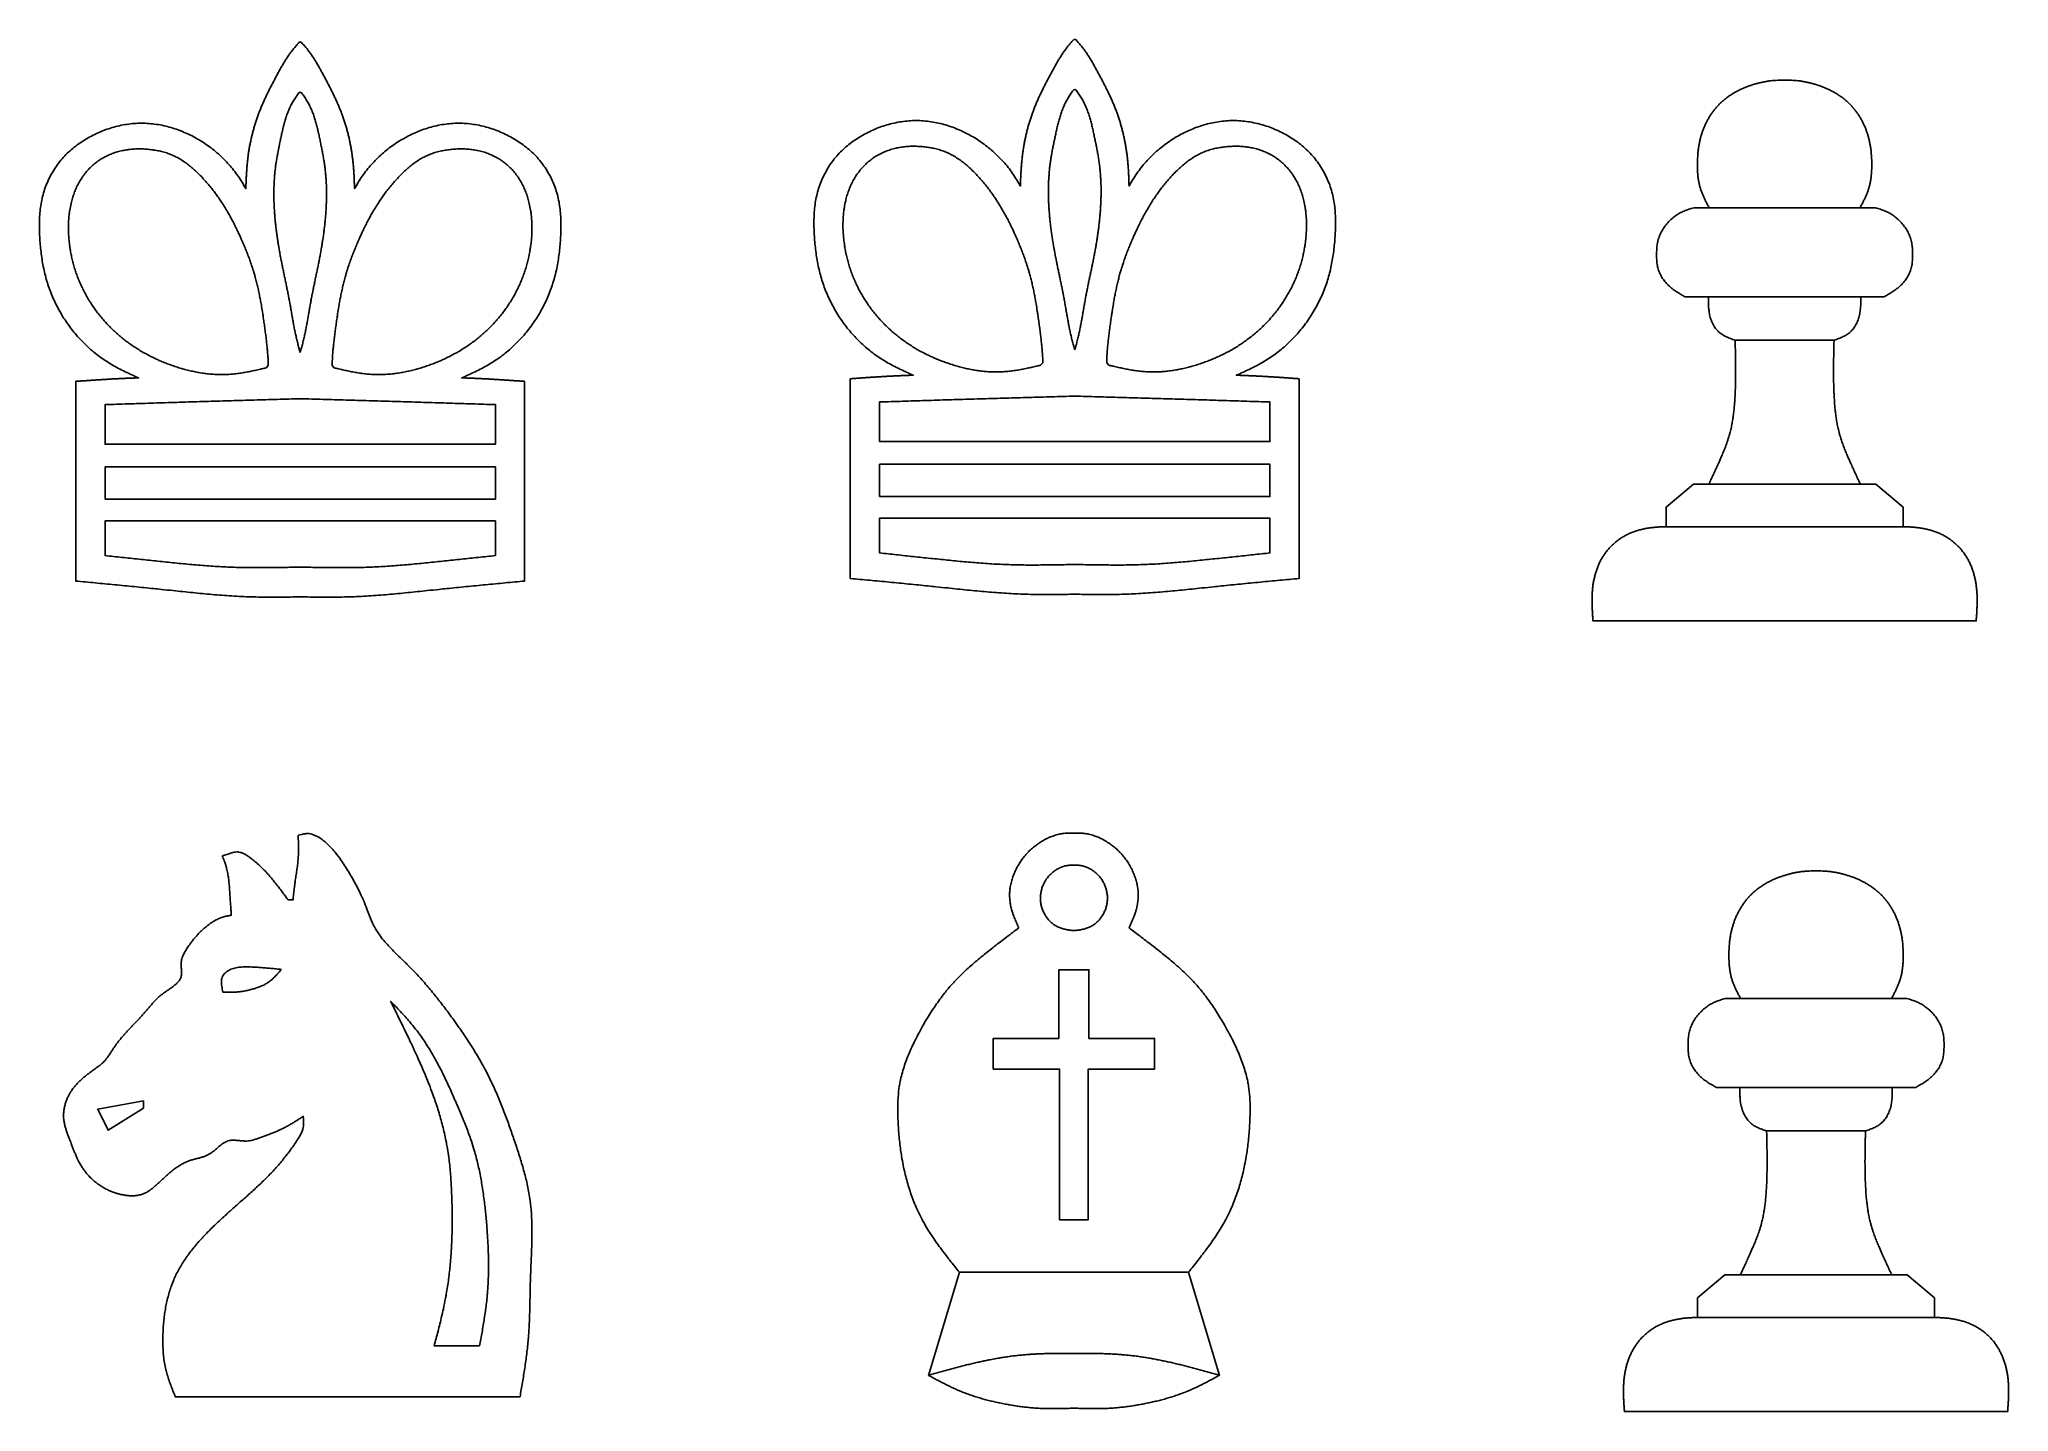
# Model space of a CAD drawing. Header units: millimetres. Extents: x 2 to 49.4, y 1.8 to 34.9.
import ezdxf

# ---------------------------------------------------------------- set-up
doc = ezdxf.new("R2010")
doc.units = ezdxf.units.MM
doc.layers.add('Layer1', color=1, linetype='Continuous')

msp = doc.modelspace()

# ---------------------------------------------------------------- linework, layer by layer
at = {"layer": 'Layer1'}
for points in [[(13.708, 26.624), (13.708, 21.816, 0.000035), (13.474, 21.794, 0.000106), (13.239, 21.772, 0.000177), (13.005, 21.75, 0.000248), (12.77, 21.727, 0.000318), (12.536, 21.705, 0.000389), (12.301, 21.682, 0.000459), (12.067, 21.658, 0.00053), (11.832, 21.635, 0.000585), (11.648, 21.616, 0.000213), (11.363, 21.585, -0.000358), (11.129, 21.561, -0.000928), (10.894, 21.537, -0.001499), (10.66, 21.514, -0.002071), (10.425, 21.493, -0.002644), (10.19, 21.473, -0.003218), (9.955, 21.457, -0.003792), (9.72, 21.444, -0.004362), (9.5, 21.436, -0.004097), (9.249, 21.43, -0.003184), (9.014, 21.428, -0.002272), (8.778, 21.429, -0.001363), (8.542, 21.432, -0.000454), (8.307, 21.436, -0.000454), (8.071, 21.432, -0.001363), (7.835, 21.429, -0.002272), (7.6, 21.428, -0.003184), (7.364, 21.43, -0.004097), (7.113, 21.436, -0.004362), (6.893, 21.444, -0.003792), (6.658, 21.457, -0.003218), (6.423, 21.473, -0.002644), (6.189, 21.493, -0.002071), (5.954, 21.514, -0.001499), (5.719, 21.537, -0.000928), (5.485, 21.561, -0.000358), (5.25, 21.585, 0.000213), (4.965, 21.616, 0.000585), (4.781, 21.635, 0.00053), (4.546, 21.658, 0.000459), (4.312, 21.682, 0.000389), (4.077, 21.705, 0.000318), (3.843, 21.727, 0.000248), (3.608, 21.75, 0.000177), (3.374, 21.772, 0.000106), (3.139, 21.794, 0.000035), (2.905, 21.816), (2.905, 26.624, -0.000037), (2.994, 26.63, -0.000111), (3.083, 26.636, -0.000185), (3.172, 26.642, -0.000259), (3.261, 26.648, -0.000333), (3.35, 26.654, -0.000407), (3.439, 26.66, -0.000481), (3.528, 26.666, -0.000555), (3.617, 26.671, -0.00063), (3.706, 26.677, -0.000704), (3.795, 26.682, -0.000778), (3.884, 26.686, -0.000852), (3.974, 26.691, -0.000926), (4.063, 26.695, -0.000975), (4.152, 26.699, -0.00095), (4.241, 26.702, -0.00092), (4.33, 26.705, -0.00089), (4.419, 26.708, -0.004508), (4.255, 26.781, -0.006452), (4.094, 26.857, -0.008413), (3.935, 26.937, -0.010376), (3.779, 27.023, -0.012311), (3.628, 27.117, -0.014002), (3.481, 27.218, -0.013974), (3.339, 27.328, -0.013575), (3.203, 27.446, -0.013243), (3.074, 27.572, -0.012981), (2.95, 27.705, -0.012789), (2.834, 27.844, -0.01267), (2.724, 27.989, -0.012623), (2.622, 28.14, -0.012649), (2.528, 28.295, -0.012748), (2.442, 28.455, -0.012921), (2.364, 28.618, -0.013166), (2.295, 28.785, -0.0131), (2.236, 28.954, -0.0123), (2.185, 29.126, -0.011437), (2.143, 29.299, -0.01055), (2.108, 29.474, -0.009653), (2.081, 29.651, -0.008761), (2.059, 29.829, -0.007881), (2.044, 30.007, -0.007369), (2.034, 30.187, -0.009295), (2.03, 30.366, -0.011748), (2.034, 30.545, -0.01427), (2.046, 30.723, -0.016823), (2.07, 30.9, -0.019319), (2.107, 31.075, -0.020277), (2.157, 31.247, -0.020057), (2.222, 31.415, -0.020076), (2.299, 31.577, -0.02033), (2.39, 31.733, -0.020812), (2.493, 31.88, -0.021346), (2.608, 32.018, -0.020562), (2.734, 32.145, -0.019446), (2.869, 32.262, -0.018373), (3.014, 32.369, -0.017384), (3.165, 32.465, -0.016506), (3.324, 32.551, -0.015872), (3.488, 32.627, -0.016088), (3.656, 32.692, -0.016543), (3.828, 32.746, -0.017104), (4.002, 32.788, -0.017758), (4.179, 32.818, -0.018488), (4.357, 32.835, -0.019246), (4.536, 32.839, -0.018946), (4.715, 32.828, -0.018084), (4.893, 32.805, -0.017277), (5.069, 32.768, -0.016551), (5.243, 32.72, -0.015921), (5.414, 32.661, -0.015399), (5.581, 32.591, -0.014992), (5.744, 32.51, -0.014705), (5.901, 32.421, -0.014597), (6.053, 32.322, -0.014649), (6.198, 32.215, -0.014754), (6.337, 32.1, -0.01491), (6.468, 31.977, -0.015116), (6.591, 31.847, -0.015369), (6.705, 31.71, -0.015663), (6.811, 31.567, -0.012952), (6.908, 31.417, -0.006202), (6.999, 31.264, -0.001409), (7.002, 31.364, -0.001966), (7.006, 31.464, -0.002524), (7.011, 31.565, -0.003082), (7.017, 31.665, -0.003641), (7.024, 31.765, -0.004198), (7.032, 31.865, -0.004752), (7.043, 31.964, -0.005261), (7.055, 32.064, -0.005355), (7.07, 32.163, -0.005345), (7.086, 32.262, -0.005341), (7.105, 32.361, -0.005342), (7.126, 32.459, -0.00535), (7.149, 32.557, -0.005362), (7.174, 32.655, -0.00538), (7.202, 32.752, -0.005404), (7.231, 32.848, -0.005433), (7.262, 32.943, -0.005468), (7.296, 33.038, -0.005508), (7.331, 33.132, -0.005355), (7.369, 33.225, -0.004859), (7.408, 33.317, -0.004353), (7.449, 33.408, -0.003842), (7.491, 33.499, -0.00333), (7.535, 33.589, -0.002818), (7.58, 33.679, -0.002306), (7.626, 33.768, -0.001796), (7.673, 33.857, -0.001287), (7.72, 33.946, -0.001001), (7.768, 34.034, -0.002177), (7.816, 34.123, -0.003624), (7.865, 34.21, -0.005085), (7.916, 34.297, -0.00656), (7.969, 34.383, -0.008048), (8.024, 34.466, -0.009539), (8.081, 34.548, -0.010375), (8.143, 34.627, -0.008243), (8.207, 34.704, -0.00575), (8.273, 34.779, -0.444931), (8.34, 34.779, -0.00575), (8.407, 34.704, -0.008243), (8.471, 34.627, -0.010375), (8.532, 34.548, -0.009539), (8.59, 34.466, -0.008048), (8.645, 34.383, -0.00656), (8.697, 34.297, -0.005085), (8.748, 34.21, -0.003624), (8.797, 34.123, -0.002177), (8.846, 34.034, -0.001001), (8.893, 33.946, -0.001287), (8.941, 33.857, -0.001796), (8.987, 33.768, -0.002306), (9.033, 33.679, -0.002818), (9.078, 33.589, -0.00333), (9.122, 33.499, -0.003842), (9.164, 33.408, -0.004353), (9.205, 33.317, -0.004859), (9.245, 33.225, -0.005355), (9.282, 33.132, -0.005508), (9.318, 33.038, -0.005468), (9.351, 32.943, -0.005433), (9.382, 32.848, -0.005404), (9.412, 32.752, -0.00538), (9.439, 32.655, -0.005362), (9.464, 32.557, -0.00535), (9.487, 32.459, -0.005342), (9.508, 32.361, -0.005341), (9.527, 32.262, -0.005345), (9.544, 32.163, -0.005355), (9.558, 32.064, -0.005261), (9.571, 31.964, -0.004752), (9.581, 31.865, -0.004198), (9.59, 31.765, -0.003641), (9.597, 31.665, -0.003082), (9.603, 31.565, -0.002524), (9.607, 31.464, -0.001966), (9.611, 31.364, -0.001409), (9.614, 31.264, -0.006202), (9.705, 31.417, -0.012952), (9.802, 31.567, -0.015663), (9.908, 31.71, -0.015369), (10.023, 31.847, -0.015116), (10.146, 31.977, -0.01491), (10.277, 32.1, -0.014754), (10.415, 32.215, -0.014649), (10.561, 32.322, -0.014597), (10.712, 32.421, -0.014705), (10.87, 32.51, -0.014992), (11.033, 32.591, -0.015399), (11.2, 32.661, -0.015921), (11.371, 32.72, -0.016551), (11.545, 32.768, -0.017277), (11.721, 32.805, -0.018084), (11.898, 32.828, -0.018946), (12.077, 32.839, -0.019246), (12.256, 32.835, -0.018488), (12.434, 32.818, -0.017758), (12.611, 32.788, -0.017104), (12.786, 32.746, -0.016543), (12.958, 32.692, -0.016088), (13.126, 32.627, -0.015872), (13.29, 32.551, -0.016506), (13.448, 32.465, -0.017384), (13.6, 32.369, -0.018373), (13.744, 32.262, -0.019446), (13.88, 32.145, -0.020562), (14.006, 32.018, -0.021346), (14.12, 31.88, -0.020812), (14.223, 31.733, -0.02033), (14.314, 31.577, -0.020076), (14.392, 31.415, -0.020057), (14.456, 31.247, -0.020277), (14.507, 31.075, -0.019319), (14.543, 30.9, -0.016823), (14.567, 30.723, -0.01427), (14.58, 30.545, -0.011748), (14.583, 30.366, -0.009295), (14.579, 30.187, -0.007369), (14.569, 30.007, -0.007881), (14.554, 29.829, -0.008761), (14.533, 29.651, -0.009653), (14.505, 29.474, -0.01055), (14.471, 29.299, -0.011437), (14.428, 29.126, -0.0123), (14.377, 28.954, -0.0131), (14.318, 28.785, -0.013166), (14.249, 28.618, -0.012921), (14.172, 28.455, -0.012748), (14.086, 28.295, -0.012649), (13.992, 28.14, -0.012623), (13.889, 27.989, -0.01267), (13.78, 27.844, -0.012789), (13.663, 27.705, -0.012981), (13.54, 27.572, -0.013243), (13.41, 27.446, -0.013575), (13.274, 27.328, -0.013974), (13.133, 27.218, -0.014002), (12.986, 27.117, -0.012311), (12.834, 27.023, -0.010376), (12.679, 26.937, -0.008413), (12.52, 26.857, -0.006452), (12.358, 26.781, -0.004508), (12.194, 26.708, -0.00089), (12.283, 26.705, -0.00092), (12.373, 26.702, -0.00095), (12.462, 26.699, -0.000975), (12.551, 26.695, -0.000926), (12.64, 26.691, -0.000852), (12.729, 26.686, -0.000778), (12.818, 26.682, -0.000704), (12.907, 26.677, -0.00063), (12.996, 26.671, -0.000555), (13.085, 26.666, -0.000481), (13.174, 26.66, -0.000407), (13.263, 26.654, -0.000333), (13.352, 26.648, -0.000259), (13.441, 26.642, -0.000185), (13.53, 26.636, -0.000111), (13.619, 26.63, -0.000037)], [(32.349, 26.687), (32.349, 21.879, 0.000035), (32.114, 21.857, 0.000106), (31.88, 21.835, 0.000177), (31.645, 21.813, 0.000248), (31.411, 21.791, 0.000318), (31.176, 21.768, 0.000389), (30.942, 21.745, 0.000459), (30.707, 21.722, 0.00053), (30.473, 21.698, 0.000585), (30.289, 21.679, 0.000213), (30.004, 21.649, -0.000358), (29.769, 21.624, -0.000928), (29.535, 21.6, -0.001499), (29.3, 21.577, -0.002071), (29.065, 21.556, -0.002644), (28.83, 21.537, -0.003218), (28.595, 21.521, -0.003792), (28.36, 21.508, -0.004362), (28.141, 21.499, -0.004097), (27.89, 21.493, -0.003184), (27.654, 21.492, -0.002272), (27.418, 21.493, -0.001363), (27.183, 21.495, -0.000454), (26.947, 21.499, -0.000454), (26.711, 21.495, -0.001363), (26.476, 21.493, -0.002272), (26.24, 21.492, -0.003184), (26.004, 21.493, -0.004097), (25.753, 21.499, -0.004362), (25.534, 21.508, -0.003792), (25.299, 21.521, -0.003218), (25.064, 21.537, -0.002644), (24.829, 21.556, -0.002071), (24.594, 21.577, -0.001499), (24.359, 21.6, -0.000928), (24.125, 21.624, -0.000358), (23.89, 21.649, 0.000213), (23.605, 21.679, 0.000585), (23.421, 21.698, 0.00053), (23.187, 21.722, 0.000459), (22.952, 21.745, 0.000389), (22.718, 21.768, 0.000318), (22.483, 21.791, 0.000248), (22.249, 21.813, 0.000177), (22.014, 21.835, 0.000106), (21.78, 21.857, 0.000035), (21.545, 21.879), (21.545, 26.687, -0.000037), (21.634, 26.693, -0.000111), (21.723, 26.7, -0.000185), (21.812, 26.706, -0.000259), (21.901, 26.712, -0.000333), (21.99, 26.718, -0.000407), (22.079, 26.724, -0.000481), (22.169, 26.729, -0.000555), (22.258, 26.735, -0.00063), (22.347, 26.74, -0.000704), (22.436, 26.745, -0.000778), (22.525, 26.75, -0.000852), (22.614, 26.754, -0.000926), (22.703, 26.758, -0.000975), (22.792, 26.762, -0.00095), (22.881, 26.766, -0.00092), (22.97, 26.769, -0.00089), (23.059, 26.771, -0.004508), (22.896, 26.844, -0.006452), (22.734, 26.92, -0.008413), (22.575, 27, -0.010376), (22.419, 27.087, -0.012311), (22.268, 27.18, -0.014002), (22.121, 27.281, -0.013974), (21.98, 27.392, -0.013575), (21.844, 27.51, -0.013243), (21.714, 27.636, -0.012981), (21.59, 27.768, -0.012789), (21.474, 27.908, -0.01267), (21.364, 28.053, -0.012623), (21.262, 28.203, -0.012649), (21.168, 28.359, -0.012748), (21.082, 28.519, -0.012921), (21.004, 28.682, -0.013166), (20.936, 28.848, -0.0131), (20.876, 29.018, -0.0123), (20.826, 29.189, -0.011437), (20.783, 29.362, -0.01055), (20.748, 29.538, -0.009653), (20.721, 29.714, -0.008761), (20.7, 29.892, -0.007881), (20.684, 30.071, -0.007369), (20.674, 30.25, -0.009295), (20.67, 30.429, -0.011748), (20.674, 30.609, -0.01427), (20.687, 30.787, -0.016823), (20.71, 30.964, -0.019319), (20.747, 31.138, -0.020277), (20.797, 31.31, -0.020057), (20.862, 31.478, -0.020076), (20.94, 31.64, -0.02033), (21.03, 31.796, -0.020812), (21.133, 31.943, -0.021346), (21.248, 32.081, -0.020562), (21.374, 32.209, -0.019446), (21.509, 32.326, -0.018373), (21.654, 32.432, -0.017384), (21.806, 32.529, -0.016506), (21.964, 32.615, -0.015872), (22.128, 32.691, -0.016088), (22.296, 32.756, -0.016543), (22.468, 32.81, -0.017104), (22.643, 32.852, -0.017758), (22.82, 32.882, -0.018488), (22.998, 32.899, -0.019246), (23.177, 32.902, -0.018946), (23.355, 32.892, -0.018084), (23.533, 32.868, -0.017277), (23.709, 32.832, -0.016551), (23.883, 32.784, -0.015921), (24.054, 32.724, -0.015399), (24.221, 32.654, -0.014992), (24.384, 32.574, -0.014705), (24.541, 32.484, -0.014597), (24.693, 32.385, -0.014649), (24.838, 32.278, -0.014754), (24.977, 32.163, -0.01491), (25.108, 32.041, -0.015116), (25.231, 31.911, -0.015369), (25.346, 31.774, -0.015663), (25.452, 31.63, -0.012952), (25.548, 31.481, -0.006202), (25.64, 31.327, -0.001409), (25.643, 31.428, -0.001966), (25.646, 31.528, -0.002524), (25.651, 31.628, -0.003082), (25.657, 31.728, -0.003641), (25.664, 31.828, -0.004198), (25.673, 31.928, -0.004752), (25.683, 32.028, -0.005261), (25.695, 32.127, -0.005355), (25.71, 32.227, -0.005345), (25.727, 32.326, -0.005341), (25.746, 32.425, -0.005342), (25.767, 32.523, -0.00535), (25.79, 32.621, -0.005362), (25.815, 32.718, -0.00538), (25.842, 32.815, -0.005404), (25.871, 32.911, -0.005433), (25.903, 33.007, -0.005468), (25.936, 33.101, -0.005508), (25.971, 33.195, -0.005355), (26.009, 33.288, -0.004859), (26.048, 33.38, -0.004353), (26.089, 33.472, -0.003842), (26.132, 33.562, -0.00333), (26.176, 33.653, -0.002818), (26.221, 33.742, -0.002306), (26.266, 33.831, -0.001796), (26.313, 33.92, -0.001287), (26.36, 34.009, -0.001001), (26.408, 34.098, -0.002177), (26.456, 34.186, -0.003624), (26.506, 34.274, -0.005085), (26.556, 34.361, -0.00656), (26.609, 34.446, -0.008048), (26.664, 34.53, -0.009539), (26.722, 34.611, -0.010375), (26.783, 34.69, -0.008243), (26.847, 34.767, -0.00575), (26.913, 34.843, -0.444931), (26.981, 34.843, -0.00575), (27.047, 34.767, -0.008243), (27.111, 34.69, -0.010375), (27.172, 34.611, -0.009539), (27.23, 34.53, -0.008048), (27.285, 34.446, -0.00656), (27.338, 34.361, -0.005085), (27.388, 34.274, -0.003624), (27.438, 34.186, -0.002177), (27.486, 34.098, -0.001001), (27.534, 34.009, -0.001287), (27.581, 33.92, -0.001796), (27.628, 33.831, -0.002306), (27.673, 33.742, -0.002818), (27.718, 33.653, -0.00333), (27.762, 33.562, -0.003842), (27.805, 33.472, -0.004353), (27.846, 33.38, -0.004859), (27.885, 33.288, -0.005355), (27.923, 33.195, -0.005508), (27.958, 33.101, -0.005468), (27.991, 33.007, -0.005433), (28.023, 32.911, -0.005404), (28.052, 32.815, -0.00538), (28.079, 32.718, -0.005362), (28.104, 32.621, -0.00535), (28.128, 32.523, -0.005342), (28.148, 32.425, -0.005341), (28.167, 32.326, -0.005345), (28.184, 32.227, -0.005355), (28.199, 32.127, -0.005261), (28.211, 32.028, -0.004752), (28.221, 31.928, -0.004198), (28.23, 31.828, -0.003641), (28.237, 31.728, -0.003082), (28.243, 31.628, -0.002524), (28.248, 31.528, -0.001966), (28.251, 31.428, -0.001409), (28.254, 31.327, -0.006202), (28.346, 31.481, -0.012952), (28.443, 31.63, -0.015663), (28.548, 31.774, -0.015369), (28.663, 31.911, -0.015116), (28.786, 32.041, -0.01491), (28.917, 32.163, -0.014754), (29.056, 32.278, -0.014649), (29.201, 32.385, -0.014597), (29.353, 32.484, -0.014705), (29.51, 32.574, -0.014992), (29.673, 32.654, -0.015399), (29.84, 32.724, -0.015921), (30.011, 32.784, -0.016551), (30.185, 32.832, -0.017277), (30.361, 32.868, -0.018084), (30.539, 32.892, -0.018946), (30.717, 32.902, -0.019246), (30.896, 32.899, -0.018488), (31.074, 32.882, -0.017758), (31.251, 32.852, -0.017104), (31.426, 32.81, -0.016543), (31.598, 32.756, -0.016088), (31.766, 32.691, -0.015872), (31.93, 32.615, -0.016506), (32.088, 32.529, -0.017384), (32.24, 32.432, -0.018373), (32.385, 32.326, -0.019446), (32.52, 32.209, -0.020562), (32.646, 32.081, -0.021346), (32.761, 31.943, -0.020812), (32.864, 31.796, -0.02033), (32.954, 31.64, -0.020076), (33.032, 31.478, -0.020057), (33.097, 31.31, -0.020277), (33.147, 31.138, -0.019319), (33.184, 30.964, -0.016823), (33.207, 30.787, -0.01427), (33.22, 30.609, -0.011748), (33.224, 30.429, -0.009295), (33.22, 30.25, -0.007369), (33.21, 30.071, -0.007881), (33.194, 29.892, -0.008761), (33.173, 29.714, -0.009653), (33.146, 29.538, -0.01055), (33.111, 29.362, -0.011437), (33.068, 29.189, -0.0123), (33.018, 29.018, -0.0131), (32.958, 28.848, -0.013166), (32.89, 28.682, -0.012921), (32.812, 28.519, -0.012748), (32.726, 28.359, -0.012649), (32.632, 28.203, -0.012623), (32.53, 28.053, -0.01267), (32.42, 27.908, -0.012789), (32.304, 27.768, -0.012981), (32.18, 27.636, -0.013243), (32.05, 27.51, -0.013575), (31.915, 27.392, -0.013974), (31.773, 27.281, -0.014002), (31.626, 27.18, -0.012311), (31.475, 27.087, -0.010376), (31.319, 27, -0.008413), (31.16, 26.92, -0.006452), (30.998, 26.844, -0.004508), (30.835, 26.771, -0.00089), (30.924, 26.769, -0.00092), (31.013, 26.766, -0.00095), (31.102, 26.762, -0.000975), (31.191, 26.758, -0.000926), (31.28, 26.754, -0.000852), (31.369, 26.75, -0.000778), (31.458, 26.745, -0.000704), (31.547, 26.74, -0.00063), (31.636, 26.735, -0.000555), (31.726, 26.729, -0.000481), (31.815, 26.724, -0.000407), (31.904, 26.718, -0.000333), (31.993, 26.712, -0.000259), (32.082, 26.706, -0.000185), (32.171, 26.7, -0.000111), (32.26, 26.693, -0.000037)], [(26.947, 27.385, 0.003852), (26.978, 27.495, 0.004582), (27.008, 27.605, 0.005206), (27.035, 27.716, 0.004644), (27.06, 27.828, 0.003747), (27.083, 27.94, 0.002851), (27.104, 28.052, 0.001956), (27.125, 28.165, 0.001063), (27.145, 28.278, 0.000172), (27.164, 28.39, -0.000718), (27.184, 28.503, -0.001609), (27.204, 28.616, -0.002298), (27.225, 28.728, -0.001914), (27.248, 28.841, -0.001373), (27.27, 28.953, -0.000832), (27.294, 29.065, -0.000291), (27.317, 29.177, 0.000251), (27.341, 29.289, 0.000793), (27.364, 29.401, 0.001335), (27.387, 29.513, 0.001864), (27.409, 29.625, 0.002156), (27.431, 29.738, 0.002362), (27.451, 29.85, 0.002567), (27.47, 29.963, 0.002771), (27.488, 30.076, 0.002974), (27.504, 30.189, 0.003174), (27.52, 30.303, 0.003372), (27.533, 30.416, 0.003567), (27.546, 30.531, 0.003761), (27.556, 30.645, 0.00396), (27.565, 30.76, 0.004165), (27.572, 30.875, 0.004376), (27.577, 30.989, 0.004592), (27.58, 31.104, 0.004813), (27.58, 31.219, 0.00504), (27.579, 31.334, 0.005272), (27.575, 31.449, 0.005509), (27.569, 31.563, 0.00575), (27.56, 31.677, 0.005995), (27.548, 31.79, 0.006227), (27.534, 31.904, 0.005625), (27.517, 32.016, 0.004532), (27.497, 32.129, 0.003428), (27.476, 32.241, 0.002322), (27.453, 32.354, 0.001221), (27.43, 32.466, 0.001013), (27.406, 32.579, 0.002951), (27.381, 32.692, 0.005003), (27.355, 32.805, 0.007099), (27.325, 32.917, 0.009259), (27.293, 33.027, 0.011486), (27.255, 33.135, 0.013763), (27.213, 33.241, 0.016045), (27.165, 33.344, 0.017116), (27.109, 33.443, 0.013747), (27.048, 33.538, 0.009969), (26.982, 33.632, 0.504134), (26.913, 33.632, 0.009969), (26.846, 33.538, 0.013747), (26.785, 33.443, 0.017116), (26.729, 33.344, 0.016045), (26.681, 33.241, 0.013763), (26.639, 33.135, 0.011486), (26.602, 33.027, 0.009259), (26.569, 32.917, 0.007099), (26.539, 32.805, 0.005003), (26.513, 32.692, 0.002951), (26.488, 32.579, 0.001013), (26.464, 32.466, 0.001221), (26.441, 32.354, 0.002322), (26.418, 32.241, 0.003428), (26.397, 32.129, 0.004532), (26.377, 32.016, 0.005625), (26.36, 31.904, 0.006227), (26.346, 31.79, 0.005995), (26.334, 31.677, 0.00575), (26.326, 31.563, 0.005509), (26.319, 31.449, 0.005272), (26.315, 31.334, 0.00504), (26.314, 31.219, 0.004813), (26.314, 31.104, 0.004592), (26.317, 30.989, 0.004376), (26.322, 30.875, 0.004165), (26.329, 30.76, 0.00396), (26.338, 30.645, 0.003761), (26.348, 30.531, 0.003567), (26.361, 30.416, 0.003372), (26.374, 30.303, 0.003174), (26.39, 30.189, 0.002974), (26.406, 30.076, 0.002771), (26.424, 29.963, 0.002567), (26.443, 29.85, 0.002362), (26.464, 29.738, 0.002156), (26.485, 29.625, 0.001864), (26.507, 29.513, 0.001335), (26.53, 29.401, 0.000793), (26.553, 29.289, 0.000251), (26.577, 29.177, -0.000291), (26.6, 29.065, -0.000832), (26.624, 28.953, -0.001373), (26.646, 28.841, -0.001914), (26.669, 28.728, -0.002298), (26.69, 28.616, -0.001609), (26.71, 28.503, -0.000718), (26.73, 28.39, 0.000172), (26.749, 28.278, 0.001063), (26.769, 28.165, 0.001956), (26.79, 28.052, 0.002851), (26.811, 27.94, 0.003747), (26.834, 27.828, 0.004644), (26.859, 27.716, 0.005206), (26.886, 27.605, 0.004582), (26.916, 27.495)], [(46.883, 23.123, -0.00649), (46.979, 23.121, -0.0078), (47.074, 23.117, -0.009083), (47.169, 23.109, -0.010078), (47.265, 23.098, -0.010908), (47.359, 23.083, -0.011807), (47.453, 23.063, -0.012771), (47.546, 23.039, -0.01379), (47.638, 23.01, -0.014848), (47.727, 22.976, -0.015922), (47.814, 22.937, -0.016783), (47.899, 22.892, -0.016666), (47.98, 22.841, -0.016508), (48.058, 22.785, -0.016454), (48.133, 22.723, -0.016504), (48.203, 22.657, -0.016657), (48.268, 22.587, -0.01691), (48.329, 22.512, -0.017075), (48.384, 22.434, -0.016351), (48.434, 22.352, -0.015508), (48.478, 22.267, -0.0147), (48.518, 22.179, -0.013945), (48.552, 22.089, -0.013257), (48.581, 21.997, -0.012644), (48.606, 21.904, -0.012112), (48.626, 21.81, -0.011664), (48.641, 21.715, -0.010864), (48.652, 21.62, -0.009636), (48.66, 21.525, -0.008367), (48.663, 21.43, -0.007076), (48.664, 21.335, -0.005778), (48.663, 21.239, -0.004483), (48.659, 21.144, -0.003195), (48.654, 21.048, -0.001913), (48.648, 20.953, -0.000637), (48.641, 20.857), (44.03, 20.857), (39.419, 20.857, -0.000637), (39.412, 20.953, -0.001913), (39.406, 21.048, -0.003195), (39.401, 21.144, -0.004483), (39.397, 21.239, -0.005778), (39.396, 21.335, -0.007076), (39.397, 21.43, -0.008367), (39.4, 21.525, -0.009636), (39.408, 21.62, -0.010864), (39.419, 21.715, -0.011664), (39.434, 21.81, -0.012112), (39.454, 21.904, -0.012644), (39.479, 21.997, -0.013257), (39.508, 22.089, -0.013945), (39.542, 22.179, -0.0147), (39.582, 22.267, -0.015508), (39.626, 22.352, -0.016351), (39.676, 22.434, -0.017075), (39.731, 22.512, -0.01691), (39.792, 22.587, -0.016657), (39.857, 22.657, -0.016504), (39.927, 22.723, -0.016454), (40.002, 22.785, -0.016508), (40.08, 22.841, -0.016666), (40.161, 22.892, -0.016783), (40.246, 22.937, -0.015922), (40.333, 22.976, -0.014848), (40.422, 23.01, -0.01379), (40.514, 23.039, -0.012771), (40.607, 23.063, -0.011807), (40.701, 23.083, -0.010908), (40.795, 23.098, -0.010078), (40.891, 23.109, -0.009083), (40.986, 23.117, -0.0078), (41.081, 23.121, -0.00649), (41.177, 23.123), (41.177, 23.597), (41.838, 24.148), (42.207, 24.148, 0.000151), (42.259, 24.259, 0.000452), (42.311, 24.371, 0.000752), (42.362, 24.483, 0.001051), (42.413, 24.596, 0.001458), (42.444, 24.663, 0.002879), (42.514, 24.822, 0.004554), (42.562, 24.936, 0.006247), (42.607, 25.05, 0.00796), (42.649, 25.166, 0.009686), (42.699, 25.324, 0.010829), (42.72, 25.402, 0.009998), (42.749, 25.522, 0.008999), (42.772, 25.643, 0.008005), (42.792, 25.765, 0.007024), (42.807, 25.887, 0.00606), (42.82, 26.011, 0.005114), (42.83, 26.134, 0.004185), (42.84, 26.32, 0.003346), (42.843, 26.382, 0.002967), (42.847, 26.505, 0.002661), (42.85, 26.629, 0.002352), (42.852, 26.752, 0.002042), (42.852, 26.876, 0.00173), (42.851, 26.999, 0.001416), (42.85, 27.122, 0.001102), (42.848, 27.245, 0.000788), (42.846, 27.368, 0.000473), (42.843, 27.492, 0.000158), (42.84, 27.615, -0.001711), (42.784, 27.635, -0.005173), (42.727, 27.655, -0.008751), (42.672, 27.677, -0.012494), (42.618, 27.701, -0.016396), (42.567, 27.728, -0.020369), (42.517, 27.758, -0.024197), (42.471, 27.792, -0.025345), (42.428, 27.832, -0.023223), (42.389, 27.875, -0.021307), (42.354, 27.922, -0.019682), (42.322, 27.973, -0.018376), (42.294, 28.026, -0.017395), (42.27, 28.081, -0.016743), (42.25, 28.137, -0.016308), (42.233, 28.194, -0.014903), (42.221, 28.252, -0.013061), (42.211, 28.31, -0.011107), (42.205, 28.368, -0.0091), (42.2, 28.426, -0.007079), (42.198, 28.485, -0.005065), (42.197, 28.543, -0.003066), (42.197, 28.602, -0.00108), (42.198, 28.661), (41.632, 28.661, -0.001), (41.579, 28.691, -0.003003), (41.527, 28.722, -0.005015), (41.475, 28.753, -0.007036), (41.424, 28.786, -0.009055), (41.374, 28.82, -0.011048), (41.325, 28.856, -0.012976), (41.257, 28.913, -0.014535), (41.233, 28.936, -0.014824), (41.19, 28.98, -0.015108), (41.15, 29.027, -0.01557), (41.112, 29.077, -0.016206), (41.078, 29.128, -0.01701), (41.048, 29.182, -0.017973), (41.021, 29.237, -0.019079), (40.999, 29.294, -0.020299), (40.98, 29.354, -0.019407), (40.968, 29.411, -0.015865), (40.959, 29.471, -0.012275), (40.954, 29.531, -0.008744), (40.951, 29.592, -0.005296), (40.95, 29.653, -0.004725), (40.95, 29.714, -0.007056), (40.952, 29.776, -0.009442), (40.955, 29.836, -0.011884), (40.961, 29.897, -0.014354), (40.97, 29.957, -0.016792), (40.983, 30.015, -0.017539), (41, 30.074, -0.016702), (41.021, 30.131, -0.015919), (41.046, 30.187, -0.01521), (41.074, 30.241, -0.014586), (41.106, 30.294, -0.014055), (41.141, 30.345, -0.013621), (41.178, 30.394, -0.013289), (41.218, 30.441, -0.01306), (41.261, 30.486, -0.012945), (41.295, 30.519, -0.013126), (41.352, 30.569, -0.013437), (41.401, 30.606, -0.013778), (41.451, 30.64, -0.014143), (41.503, 30.672, -0.014525), (41.557, 30.7, -0.014916), (41.611, 30.725, -0.013194), (41.668, 30.747, -0.009389), (41.725, 30.767, -0.005607), (41.783, 30.785, -0.001863), (41.842, 30.801), (42.215, 30.801, -0.001201), (42.176, 30.875, -0.003615), (42.138, 30.949, -0.006061), (42.101, 31.024, -0.008552), (42.067, 31.099, -0.011081), (42.036, 31.176, -0.013616), (42.009, 31.253, -0.015276), (41.986, 31.332, -0.013964), (41.968, 31.413, -0.012402), (41.954, 31.494, -0.010879), (41.944, 31.577, -0.009413), (41.938, 31.66, -0.008006), (41.934, 31.743, -0.006658), (41.933, 31.826, -0.005723), (41.933, 31.91, -0.006321), (41.936, 31.993, -0.007082), (41.941, 32.075, -0.007836), (41.948, 32.158, -0.008573), (41.958, 32.24, -0.009283), (41.971, 32.321, -0.009955), (41.987, 32.403, -0.010292), (42.007, 32.484, -0.010372), (42.03, 32.564, -0.010504), (42.056, 32.644, -0.010686), (42.086, 32.722, -0.010916), (42.119, 32.799, -0.011193), (42.155, 32.875, -0.011515), (42.195, 32.948, -0.011879), (42.238, 33.02, -0.012282), (42.284, 33.09, -0.012719), (42.334, 33.156, -0.013185), (42.387, 33.22, -0.013388), (42.444, 33.282, -0.012924), (42.503, 33.34, -0.012444), (42.565, 33.394, -0.011988), (42.63, 33.446, -0.011562), (42.698, 33.495, -0.011172), (42.767, 33.54, -0.01082), (42.838, 33.583, -0.010419), (42.911, 33.622, -0.009968), (42.986, 33.659, -0.009516), (43.061, 33.692, -0.009069), (43.138, 33.723, -0.00863), (43.217, 33.75, -0.008204), (43.296, 33.776, -0.008075), (43.375, 33.798, -0.008443), (43.456, 33.818, -0.008842), (43.537, 33.835, -0.009263), (43.618, 33.849, -0.009704), (43.7, 33.861, -0.009662), (43.782, 33.868, -0.00844), (43.865, 33.873, -0.007154), (43.947, 33.876, -0.005864), (44.03, 33.876, -0.005864), (44.113, 33.876, -0.007154), (44.195, 33.873, -0.00844), (44.278, 33.868, -0.009662), (44.36, 33.861, -0.009704), (44.442, 33.849, -0.009263), (44.523, 33.835, -0.008842), (44.604, 33.818, -0.008443), (44.685, 33.798, -0.008075), (44.764, 33.776, -0.008204), (44.843, 33.75, -0.00863), (44.922, 33.723, -0.009069), (44.999, 33.692, -0.009516), (45.074, 33.659, -0.009968), (45.149, 33.622, -0.010419), (45.222, 33.583, -0.01082), (45.293, 33.54, -0.011172), (45.362, 33.495, -0.011562), (45.43, 33.446, -0.011988), (45.495, 33.394, -0.012444), (45.557, 33.34, -0.012924), (45.616, 33.282, -0.013388), (45.673, 33.22, -0.013185), (45.726, 33.156, -0.012719), (45.776, 33.09, -0.012282), (45.822, 33.02, -0.011879), (45.865, 32.948, -0.011515), (45.905, 32.875, -0.011193), (45.941, 32.799, -0.010916), (45.974, 32.722, -0.010686), (46.004, 32.644, -0.010504), (46.03, 32.564, -0.010372), (46.053, 32.484, -0.010292), (46.073, 32.403, -0.009955), (46.089, 32.321, -0.009283), (46.102, 32.24, -0.008573), (46.112, 32.158, -0.007836), (46.119, 32.075, -0.007082), (46.124, 31.993, -0.006321), (46.127, 31.91, -0.005723), (46.127, 31.826, -0.006658), (46.126, 31.743, -0.008006), (46.122, 31.66, -0.009413), (46.116, 31.577, -0.010879), (46.106, 31.494, -0.012402), (46.092, 31.413, -0.013964), (46.074, 31.332, -0.015276), (46.051, 31.253, -0.013616), (46.024, 31.176, -0.011081), (45.993, 31.099, -0.008552), (45.959, 31.024, -0.006061), (45.922, 30.949, -0.003615), (45.884, 30.875, -0.001201), (45.845, 30.801), (46.218, 30.801, -0.001863), (46.277, 30.785, -0.005607), (46.335, 30.767, -0.009389), (46.392, 30.747, -0.013194), (46.449, 30.725, -0.014916), (46.504, 30.7, -0.014525), (46.557, 30.672, -0.014143), (46.609, 30.64, -0.013778), (46.659, 30.606, -0.013437), (46.708, 30.569, -0.013126), (46.765, 30.519, -0.012945), (46.799, 30.486, -0.01306), (46.842, 30.441, -0.013289), (46.882, 30.394, -0.013621), (46.919, 30.345, -0.014055), (46.954, 30.294, -0.014586), (46.986, 30.241, -0.01521), (47.014, 30.187, -0.015919), (47.039, 30.131, -0.016702), (47.06, 30.074, -0.017539), (47.077, 30.015, -0.016792), (47.09, 29.957, -0.014354), (47.099, 29.897, -0.011884), (47.105, 29.836, -0.009442), (47.108, 29.776, -0.007056), (47.11, 29.714, -0.004725), (47.11, 29.653, -0.005296), (47.109, 29.592, -0.008744), (47.106, 29.531, -0.012275), (47.101, 29.471, -0.015865), (47.092, 29.411, -0.019407), (47.08, 29.354, -0.020299), (47.061, 29.294, -0.019079), (47.039, 29.237, -0.017973), (47.012, 29.182, -0.01701), (46.982, 29.128, -0.016206), (46.948, 29.077, -0.01557), (46.91, 29.027, -0.015108), (46.87, 28.98, -0.014824), (46.827, 28.936, -0.014535), (46.803, 28.913, -0.012976), (46.735, 28.856, -0.011048), (46.686, 28.82, -0.009055), (46.636, 28.786, -0.007036), (46.585, 28.753, -0.005015), (46.533, 28.722, -0.003003), (46.481, 28.691, -0.001), (46.428, 28.661), (45.862, 28.661, -0.00108), (45.863, 28.602, -0.003066), (45.863, 28.543, -0.005065), (45.862, 28.485, -0.007079), (45.86, 28.426, -0.0091), (45.855, 28.368, -0.011107), (45.849, 28.31, -0.013061), (45.839, 28.252, -0.014903), (45.827, 28.194, -0.016308), (45.81, 28.137, -0.016743), (45.79, 28.081, -0.017395), (45.766, 28.026, -0.018376), (45.738, 27.973, -0.019682), (45.706, 27.922, -0.021307), (45.671, 27.875, -0.023223), (45.632, 27.832, -0.025345), (45.589, 27.792, -0.024197), (45.543, 27.758, -0.020369), (45.493, 27.728, -0.016396), (45.442, 27.701, -0.012494), (45.388, 27.677, -0.008751), (45.333, 27.655, -0.005173), (45.276, 27.635, -0.001711), (45.22, 27.615, 0.000158), (45.217, 27.492, 0.000473), (45.214, 27.368, 0.000788), (45.212, 27.245, 0.001102), (45.21, 27.122, 0.001416), (45.209, 26.999, 0.00173), (45.208, 26.876, 0.002042), (45.208, 26.752, 0.002352), (45.21, 26.629, 0.002661), (45.213, 26.505, 0.002967), (45.217, 26.382, 0.003346), (45.22, 26.32, 0.004185), (45.23, 26.134, 0.005114), (45.24, 26.011, 0.00606), (45.253, 25.887, 0.007024), (45.268, 25.765, 0.008005), (45.288, 25.643, 0.008999), (45.311, 25.522, 0.009998), (45.34, 25.402, 0.010829), (45.361, 25.324, 0.009686), (45.411, 25.166, 0.00796), (45.453, 25.05, 0.006247), (45.498, 24.936, 0.004554), (45.546, 24.822, 0.002879), (45.616, 24.663, 0.001458), (45.647, 24.596, 0.001051), (45.698, 24.483, 0.000752), (45.749, 24.371, 0.000452), (45.801, 24.259, 0.000151), (45.853, 24.148), (46.222, 24.148), (46.883, 23.597)], [(8.307, 27.321, 0.003852), (8.338, 27.431, 0.004582), (8.367, 27.542, 0.005206), (8.394, 27.653, 0.004644), (8.419, 27.764, 0.003747), (8.442, 27.876, 0.002851), (8.464, 27.989, 0.001956), (8.485, 28.101, 0.001063), (8.504, 28.214, 0.000172), (8.524, 28.327, -0.000718), (8.544, 28.44, -0.001609), (8.564, 28.553, -0.002298), (8.585, 28.665, -0.001914), (8.607, 28.777, -0.001373), (8.63, 28.89, -0.000832), (8.653, 29.002, -0.000291), (8.677, 29.114, 0.000251), (8.701, 29.226, 0.000793), (8.724, 29.338, 0.001335), (8.747, 29.45, 0.001864), (8.769, 29.562, 0.002156), (8.79, 29.674, 0.002362), (8.81, 29.787, 0.002567), (8.83, 29.899, 0.002771), (8.847, 30.012, 0.002974), (8.864, 30.126, 0.003174), (8.879, 30.239, 0.003372), (8.893, 30.353, 0.003567), (8.905, 30.467, 0.003761), (8.916, 30.582, 0.00396), (8.925, 30.696, 0.004165), (8.931, 30.811, 0.004376), (8.936, 30.926, 0.004592), (8.939, 31.041, 0.004813), (8.94, 31.156, 0.00504), (8.938, 31.271, 0.005272), (8.935, 31.385, 0.005509), (8.928, 31.499, 0.00575), (8.919, 31.613, 0.005995), (8.908, 31.727, 0.006227), (8.893, 31.84, 0.005625), (8.876, 31.953, 0.004532), (8.857, 32.065, 0.003428), (8.836, 32.178, 0.002322), (8.813, 32.29, 0.001221), (8.79, 32.403, 0.001013), (8.766, 32.516, 0.002951), (8.741, 32.629, 0.005003), (8.714, 32.742, 0.007099), (8.685, 32.853, 0.009259), (8.652, 32.964, 0.011486), (8.615, 33.072, 0.013763), (8.573, 33.177, 0.016045), (8.524, 33.28, 0.017116), (8.469, 33.379, 0.013747), (8.408, 33.475, 0.009969), (8.341, 33.568, 0.504134), (8.272, 33.568, 0.009969), (8.206, 33.475, 0.013747), (8.144, 33.379, 0.017116), (8.089, 33.28, 0.016045), (8.041, 33.177, 0.013763), (7.998, 33.072, 0.011486), (7.961, 32.964, 0.009259), (7.928, 32.853, 0.007099), (7.899, 32.742, 0.005003), (7.872, 32.629, 0.002951), (7.848, 32.516, 0.001013), (7.824, 32.403, 0.001221), (7.8, 32.29, 0.002322), (7.778, 32.178, 0.003428), (7.757, 32.065, 0.004532), (7.737, 31.953, 0.005625), (7.72, 31.84, 0.006227), (7.706, 31.727, 0.005995), (7.694, 31.613, 0.00575), (7.685, 31.499, 0.005509), (7.679, 31.385, 0.005272), (7.675, 31.271, 0.00504), (7.673, 31.156, 0.004813), (7.674, 31.041, 0.004592), (7.677, 30.926, 0.004376), (7.682, 30.811, 0.004165), (7.689, 30.696, 0.00396), (7.698, 30.582, 0.003761), (7.708, 30.467, 0.003567), (7.72, 30.353, 0.003372), (7.734, 30.239, 0.003174), (7.749, 30.126, 0.002974), (7.766, 30.012, 0.002771), (7.784, 29.899, 0.002567), (7.803, 29.787, 0.002362), (7.823, 29.674, 0.002156), (7.844, 29.562, 0.001864), (7.867, 29.45, 0.001335), (7.889, 29.338, 0.000793), (7.913, 29.226, 0.000251), (7.936, 29.114, -0.000291), (7.96, 29.002, -0.000832), (7.983, 28.89, -0.001373), (8.006, 28.777, -0.001914), (8.028, 28.665, -0.002298), (8.049, 28.553, -0.001609), (8.07, 28.44, -0.000718), (8.089, 28.327, 0.000172), (8.109, 28.214, 0.001063), (8.129, 28.101, 0.001956), (8.149, 27.989, 0.002851), (8.171, 27.876, 0.003747), (8.194, 27.764, 0.004644), (8.219, 27.653, 0.005206), (8.246, 27.542, 0.004582), (8.275, 27.431)], [(26.126, 27.011, -0.000299), (26.05, 26.994, -0.001766), (25.926, 26.966, -0.00336), (25.802, 26.939, -0.004971), (25.678, 26.914, -0.0066), (25.553, 26.892, -0.008245), (25.428, 26.874, -0.009892), (25.303, 26.861, -0.011346), (25.229, 26.855, -0.011206), (25.052, 26.85, -0.010687), (24.926, 26.853, -0.010175), (24.8, 26.862, -0.009675), (24.674, 26.875, -0.009191), (24.548, 26.893, -0.008728), (24.423, 26.916, -0.008289), (24.298, 26.943, -0.007873), (24.174, 26.974, -0.007484), (24.061, 27.006, -0.007356), (23.929, 27.048, -0.007412), (23.808, 27.09, -0.00748), (23.688, 27.136, -0.007558), (23.57, 27.185, -0.007647), (23.454, 27.238, -0.007745), (23.339, 27.294, -0.007853), (23.226, 27.354, -0.00797), (23.115, 27.418, -0.008096), (23.007, 27.484, -0.008229), (22.901, 27.555, -0.008369), (22.797, 27.629, -0.008515), (22.695, 27.706, -0.008666), (22.597, 27.786, -0.00882), (22.501, 27.87, -0.008977), (22.409, 27.958, -0.009113), (22.357, 28.009, -0.009092), (22.233, 28.143, -0.009052), (22.15, 28.24, -0.009032), (22.071, 28.34, -0.009031), (21.995, 28.443, -0.009049), (21.924, 28.548, -0.009087), (21.856, 28.656, -0.009143), (21.792, 28.767, -0.009219), (21.732, 28.879, -0.009312), (21.677, 28.994, -0.009424), (21.626, 29.11, -0.009553), (21.579, 29.228, -0.009698), (21.54, 29.341, -0.009654), (21.5, 29.469, -0.009449), (21.468, 29.591, -0.009239), (21.44, 29.714, -0.009028), (21.417, 29.839, -0.00884), (21.402, 29.933, -0.009183), (21.383, 30.089, -0.009768), (21.374, 30.216, -0.010375), (21.369, 30.342, -0.010998), (21.37, 30.469, -0.01163), (21.376, 30.596, -0.012261), (21.389, 30.722, -0.012887), (21.402, 30.812, -0.013661), (21.434, 30.973, -0.014592), (21.466, 31.096, -0.015636), (21.507, 31.217, -0.016779), (21.554, 31.335, -0.017995), (21.61, 31.449, -0.019244), (21.697, 31.594, -0.02017), (21.747, 31.663, -0.020178), (21.828, 31.761, -0.020313), (21.916, 31.853, -0.02065), (22.012, 31.937, -0.021179), (22.115, 32.013, -0.021854), (22.206, 32.069, -0.021312), (22.337, 32.136, -0.020088), (22.455, 32.183, -0.018982), (22.576, 32.221, -0.018032), (22.7, 32.25, -0.017262), (22.817, 32.269, -0.016373), (22.951, 32.281, -0.015251), (23.078, 32.284, -0.014097), (23.204, 32.28, -0.012946), (23.339, 32.269, -0.013198), (23.457, 32.252, -0.015354), (23.581, 32.228, -0.017691), (23.703, 32.195, -0.020161), (23.827, 32.152, -0.020619), (23.937, 32.102, -0.01865), (24.048, 32.042, -0.016668), (24.155, 31.974, -0.01475), (24.258, 31.899, -0.012939), (24.357, 31.818, -0.011252), (24.452, 31.732, -0.009686), (24.568, 31.617, -0.008518), (24.631, 31.549, -0.008162), (24.716, 31.454, -0.007832), (24.797, 31.357, -0.007487), (24.875, 31.257, -0.007132), (24.949, 31.155, -0.006768), (25.021, 31.051, -0.0064), (25.09, 30.946, -0.006031), (25.138, 30.868, -0.005702), (25.22, 30.73, -0.005382), (25.282, 30.62, -0.005056), (25.341, 30.509, -0.004726), (25.398, 30.396, -0.004394), (25.453, 30.282, -0.004062), (25.53, 30.113, -0.003809), (25.558, 30.05, -0.003971), (25.608, 29.933, -0.004215), (25.655, 29.815, -0.004486), (25.701, 29.696, -0.004789), (25.745, 29.578, -0.005127), (25.785, 29.459, -0.005504), (25.833, 29.309, -0.005759), (25.858, 29.222, -0.005557), (25.89, 29.103, -0.005233), (25.919, 28.984, -0.004819), (25.946, 28.864, -0.004332), (25.971, 28.742, -0.003793), (25.995, 28.617, -0.003224), (26.017, 28.489, -0.002647), (26.045, 28.313, -0.002151), (26.06, 28.221, -0.00195), (26.08, 28.081, -0.001881), (26.099, 27.942, -0.001922), (26.116, 27.805, -0.002086), (26.132, 27.673, -0.002418), (26.146, 27.549, -0.003017), (26.158, 27.436, -0.004107), (26.169, 27.298, -0.005882), (26.172, 27.251, -0.006861), (26.175, 27.181, -0.006903), (26.176, 27.122, -0.005391), (26.175, 27.07)], [(27.768, 27.011, 0.000299), (27.844, 26.994, 0.001766), (27.968, 26.966, 0.00336), (28.092, 26.939, 0.004971), (28.216, 26.914, 0.0066), (28.341, 26.892, 0.008245), (28.466, 26.874, 0.009892), (28.591, 26.861, 0.011346), (28.665, 26.855, 0.011206), (28.842, 26.85, 0.010687), (28.968, 26.853, 0.010175), (29.094, 26.862, 0.009675), (29.22, 26.875, 0.009191), (29.346, 26.893, 0.008728), (29.471, 26.916, 0.008289), (29.596, 26.943, 0.007873), (29.72, 26.974, 0.007484), (29.833, 27.006, 0.007356), (29.965, 27.048, 0.007412), (30.086, 27.09, 0.00748), (30.206, 27.136, 0.007558), (30.324, 27.185, 0.007647), (30.44, 27.238, 0.007745), (30.555, 27.294, 0.007853), (30.668, 27.354, 0.00797), (30.779, 27.418, 0.008096), (30.887, 27.484, 0.008229), (30.994, 27.555, 0.008369), (31.097, 27.629, 0.008515), (31.199, 27.706, 0.008666), (31.297, 27.786, 0.00882), (31.393, 27.87, 0.008977), (31.485, 27.958, 0.009113), (31.537, 28.009, 0.009092), (31.661, 28.143, 0.009052), (31.744, 28.24, 0.009032), (31.823, 28.34, 0.009031), (31.899, 28.443, 0.009049), (31.97, 28.548, 0.009087), (32.038, 28.656, 0.009143), (32.102, 28.767, 0.009219), (32.162, 28.879, 0.009312), (32.217, 28.994, 0.009424), (32.268, 29.11, 0.009553), (32.315, 29.228, 0.009698), (32.354, 29.341, 0.009654), (32.394, 29.469, 0.009449), (32.426, 29.591, 0.009239), (32.454, 29.714, 0.009028), (32.477, 29.839, 0.00884), (32.492, 29.933, 0.009183), (32.511, 30.089, 0.009768), (32.52, 30.216, 0.010375), (32.525, 30.342, 0.010998), (32.524, 30.469, 0.01163), (32.518, 30.596, 0.012261), (32.505, 30.722, 0.012887), (32.492, 30.812, 0.013661), (32.46, 30.973, 0.014592), (32.428, 31.096, 0.015636), (32.388, 31.217, 0.016779), (32.34, 31.335, 0.017995), (32.284, 31.449, 0.019244), (32.197, 31.594, 0.02017), (32.147, 31.663, 0.020178), (32.066, 31.761, 0.020313), (31.978, 31.853, 0.02065), (31.882, 31.937, 0.021179), (31.779, 32.013, 0.021854), (31.688, 32.069, 0.021312), (31.557, 32.136, 0.020088), (31.439, 32.183, 0.018982), (31.318, 32.221, 0.018032), (31.194, 32.25, 0.017262), (31.077, 32.269, 0.016373), (30.943, 32.281, 0.015251), (30.816, 32.284, 0.014097), (30.69, 32.28, 0.012946), (30.555, 32.269, 0.013198), (30.438, 32.252, 0.015354), (30.313, 32.228, 0.017691), (30.191, 32.195, 0.020161), (30.067, 32.152, 0.020619), (29.957, 32.102, 0.01865), (29.846, 32.042, 0.016668), (29.739, 31.974, 0.01475), (29.636, 31.899, 0.012939), (29.537, 31.818, 0.011252), (29.442, 31.732, 0.009686), (29.326, 31.617, 0.008518), (29.263, 31.549, 0.008162), (29.178, 31.454, 0.007832), (29.097, 31.357, 0.007487), (29.019, 31.257, 0.007132), (28.945, 31.155, 0.006768), (28.873, 31.051, 0.0064), (28.804, 30.946, 0.006031), (28.756, 30.868, 0.005702), (28.674, 30.73, 0.005382), (28.612, 30.62, 0.005056), (28.553, 30.509, 0.004726), (28.496, 30.396, 0.004394), (28.441, 30.282, 0.004062), (28.364, 30.113, 0.003809), (28.336, 30.05, 0.003971), (28.286, 29.933, 0.004215), (28.239, 29.815, 0.004486), (28.193, 29.696, 0.004789), (28.15, 29.578, 0.005127), (28.109, 29.459, 0.005504), (28.061, 29.309, 0.005759), (28.036, 29.222, 0.005557), (28.004, 29.103, 0.005233), (27.975, 28.984, 0.004819), (27.948, 28.864, 0.004332), (27.923, 28.742, 0.003793), (27.899, 28.617, 0.003224), (27.877, 28.489, 0.002647), (27.849, 28.313, 0.002151), (27.835, 28.221, 0.00195), (27.814, 28.081, 0.001881), (27.795, 27.942, 0.001922), (27.778, 27.805, 0.002086), (27.762, 27.673, 0.002418), (27.748, 27.549, 0.003017), (27.736, 27.436, 0.004107), (27.725, 27.298, 0.005882), (27.722, 27.251, 0.006861), (27.719, 27.181, 0.006903), (27.718, 27.122, 0.005391), (27.719, 27.07)], [(7.486, 26.948, -0.000299), (7.41, 26.93, -0.001766), (7.286, 26.902, -0.00336), (7.162, 26.875, -0.004971), (7.037, 26.851, -0.0066), (6.913, 26.829, -0.008245), (6.788, 26.811, -0.009892), (6.663, 26.797, -0.011346), (6.589, 26.792, -0.011206), (6.412, 26.787, -0.010687), (6.286, 26.79, -0.010175), (6.16, 26.798, -0.009675), (6.034, 26.812, -0.009191), (5.908, 26.83, -0.008728), (5.783, 26.853, -0.008289), (5.658, 26.88, -0.007873), (5.534, 26.911, -0.007484), (5.421, 26.943, -0.007356), (5.289, 26.984, -0.007412), (5.168, 27.027, -0.00748), (5.048, 27.072, -0.007558), (4.93, 27.122, -0.007647), (4.813, 27.175, -0.007745), (4.699, 27.231, -0.007853), (4.586, 27.291, -0.00797), (4.475, 27.354, -0.008096), (4.367, 27.421, -0.008229), (4.26, 27.491, -0.008369), (4.156, 27.565, -0.008515), (4.055, 27.642, -0.008666), (3.957, 27.723, -0.00882), (3.861, 27.807, -0.008977), (3.768, 27.894, -0.009113), (3.717, 27.946, -0.009092), (3.593, 28.079, -0.009052), (3.51, 28.176, -0.009032), (3.431, 28.276, -0.009031), (3.355, 28.379, -0.009049), (3.283, 28.485, -0.009087), (3.215, 28.593, -0.009143), (3.152, 28.703, -0.009219), (3.092, 28.816, -0.009312), (3.037, 28.93, -0.009424), (2.986, 29.047, -0.009553), (2.939, 29.165, -0.009698), (2.899, 29.277, -0.009654), (2.86, 29.405, -0.009449), (2.828, 29.528, -0.009239), (2.8, 29.651, -0.009028), (2.776, 29.775, -0.00884), (2.762, 29.87, -0.009183), (2.743, 30.026, -0.009768), (2.733, 30.152, -0.010375), (2.729, 30.279, -0.010998), (2.73, 30.406, -0.01163), (2.736, 30.532, -0.012261), (2.749, 30.659, -0.012887), (2.762, 30.748, -0.013661), (2.793, 30.909, -0.014592), (2.826, 31.033, -0.015636), (2.866, 31.154, -0.016779), (2.914, 31.271, -0.017995), (2.97, 31.386, -0.019244), (3.057, 31.531, -0.02017), (3.106, 31.6, -0.020178), (3.187, 31.698, -0.020313), (3.276, 31.79, -0.02065), (3.372, 31.874, -0.021179), (3.474, 31.949, -0.021854), (3.566, 32.006, -0.021312), (3.696, 32.072, -0.020088), (3.814, 32.12, -0.018982), (3.936, 32.157, -0.018032), (4.06, 32.186, -0.017262), (4.177, 32.205, -0.016373), (4.311, 32.218, -0.015251), (4.438, 32.221, -0.014097), (4.564, 32.217, -0.012946), (4.699, 32.205, -0.013198), (4.816, 32.189, -0.015354), (4.941, 32.164, -0.017691), (5.063, 32.132, -0.020161), (5.186, 32.088, -0.020619), (5.297, 32.039, -0.01865), (5.408, 31.979, -0.016668), (5.515, 31.911, -0.01475), (5.618, 31.835, -0.012939), (5.717, 31.754, -0.011252), (5.812, 31.668, -0.009686), (5.928, 31.553, -0.008518), (5.991, 31.486, -0.008162), (6.076, 31.391, -0.007832), (6.157, 31.293, -0.007487), (6.234, 31.193, -0.007132), (6.309, 31.092, -0.006768), (6.381, 30.988, -0.0064), (6.45, 30.882, -0.006031), (6.498, 30.805, -0.005702), (6.58, 30.667, -0.005382), (6.641, 30.557, -0.005056), (6.7, 30.445, -0.004726), (6.758, 30.332, -0.004394), (6.813, 30.218, -0.004062), (6.89, 30.05, -0.003809), (6.917, 29.987, -0.003971), (6.967, 29.869, -0.004215), (7.015, 29.751, -0.004486), (7.061, 29.633, -0.004789), (7.104, 29.514, -0.005127), (7.145, 29.395, -0.005504), (7.192, 29.245, -0.005759), (7.218, 29.158, -0.005557), (7.249, 29.04, -0.005233), (7.279, 28.921, -0.004819), (7.306, 28.801, -0.004332), (7.331, 28.678, -0.003793), (7.355, 28.553, -0.003224), (7.377, 28.425, -0.002647), (7.405, 28.25, -0.002151), (7.419, 28.157, -0.00195), (7.439, 28.018, -0.001881), (7.458, 27.879, -0.001922), (7.476, 27.742, -0.002086), (7.492, 27.61, -0.002418), (7.506, 27.486, -0.003017), (7.517, 27.373, -0.004107), (7.529, 27.234, -0.005882), (7.532, 27.187, -0.006861), (7.535, 27.117, -0.006903), (7.535, 27.058, -0.005391), (7.535, 27.007)], [(9.128, 26.948, 0.000299), (9.204, 26.93, 0.001766), (9.328, 26.902, 0.00336), (9.452, 26.875, 0.004971), (9.576, 26.851, 0.0066), (9.701, 26.829, 0.008245), (9.825, 26.811, 0.009892), (9.95, 26.797, 0.011346), (10.025, 26.792, 0.011206), (10.202, 26.787, 0.010687), (10.328, 26.79, 0.010175), (10.454, 26.798, 0.009675), (10.58, 26.812, 0.009191), (10.706, 26.83, 0.008728), (10.831, 26.853, 0.008289), (10.956, 26.88, 0.007873), (11.08, 26.911, 0.007484), (11.192, 26.943, 0.007356), (11.325, 26.984, 0.007412), (11.446, 27.027, 0.00748), (11.565, 27.072, 0.007558), (11.683, 27.122, 0.007647), (11.8, 27.175, 0.007745), (11.915, 27.231, 0.007853), (12.028, 27.291, 0.00797), (12.138, 27.354, 0.008096), (12.247, 27.421, 0.008229), (12.353, 27.491, 0.008369), (12.457, 27.565, 0.008515), (12.558, 27.642, 0.008666), (12.657, 27.723, 0.00882), (12.753, 27.807, 0.008977), (12.845, 27.894, 0.009113), (12.897, 27.946, 0.009092), (13.021, 28.079, 0.009052), (13.104, 28.176, 0.009032), (13.183, 28.276, 0.009031), (13.258, 28.379, 0.009049), (13.33, 28.485, 0.009087), (13.398, 28.593, 0.009143), (13.462, 28.703, 0.009219), (13.521, 28.816, 0.009312), (13.577, 28.93, 0.009424), (13.628, 29.047, 0.009553), (13.674, 29.165, 0.009698), (13.714, 29.277, 0.009654), (13.753, 29.405, 0.009449), (13.786, 29.528, 0.009239), (13.814, 29.651, 0.009028), (13.837, 29.775, 0.00884), (13.852, 29.87, 0.009183), (13.871, 30.026, 0.009768), (13.88, 30.152, 0.010375), (13.885, 30.279, 0.010998), (13.884, 30.406, 0.01163), (13.877, 30.532, 0.012261), (13.865, 30.659, 0.012887), (13.852, 30.748, 0.013661), (13.82, 30.909, 0.014592), (13.787, 31.033, 0.015636), (13.747, 31.154, 0.016779), (13.699, 31.271, 0.017995), (13.644, 31.386, 0.019244), (13.557, 31.531, 0.02017), (13.507, 31.6, 0.020178), (13.426, 31.698, 0.020313), (13.337, 31.79, 0.02065), (13.242, 31.874, 0.021179), (13.139, 31.949, 0.021854), (13.048, 32.006, 0.021312), (12.917, 32.072, 0.020088), (12.799, 32.12, 0.018982), (12.678, 32.157, 0.018032), (12.554, 32.186, 0.017262), (12.437, 32.205, 0.016373), (12.302, 32.218, 0.015251), (12.176, 32.221, 0.014097), (12.049, 32.217, 0.012946), (11.915, 32.205, 0.013198), (11.797, 32.189, 0.015354), (11.673, 32.164, 0.017691), (11.55, 32.132, 0.020161), (11.427, 32.088, 0.020619), (11.316, 32.039, 0.01865), (11.205, 31.979, 0.016668), (11.099, 31.911, 0.01475), (10.996, 31.835, 0.012939), (10.897, 31.754, 0.011252), (10.802, 31.668, 0.009686), (10.685, 31.553, 0.008518), (10.622, 31.486, 0.008162), (10.538, 31.391, 0.007832), (10.457, 31.293, 0.007487), (10.379, 31.193, 0.007132), (10.304, 31.092, 0.006768), (10.233, 30.988, 0.0064), (10.164, 30.882, 0.006031), (10.115, 30.805, 0.005702), (10.033, 30.667, 0.005382), (9.972, 30.557, 0.005056), (9.913, 30.445, 0.004726), (9.856, 30.332, 0.004394), (9.801, 30.218, 0.004062), (9.724, 30.05, 0.003809), (9.696, 29.987, 0.003971), (9.646, 29.869, 0.004215), (9.598, 29.751, 0.004486), (9.553, 29.633, 0.004789), (9.509, 29.514, 0.005127), (9.469, 29.395, 0.005504), (9.421, 29.245, 0.005759), (9.396, 29.158, 0.005557), (9.364, 29.04, 0.005233), (9.335, 28.921, 0.004819), (9.308, 28.801, 0.004332), (9.282, 28.678, 0.003793), (9.259, 28.553, 0.003224), (9.236, 28.425, 0.002647), (9.208, 28.25, 0.002151), (9.194, 28.157, 0.00195), (9.174, 28.018, 0.001881), (9.155, 27.879, 0.001922), (9.137, 27.742, 0.002086), (9.121, 27.61, 0.002418), (9.108, 27.486, 0.003017), (9.096, 27.373, 0.004107), (9.085, 27.234, 0.005882), (9.082, 27.187, 0.006861), (9.079, 27.117, 0.006903), (9.078, 27.058, 0.005391), (9.079, 27.007)], [(8.307, 25.109), (13.003, 25.109), (13.003, 26.064, 0.000007), (12.727, 26.073, 0.000017), (12.45, 26.082, 0.000027), (12.174, 26.09, 0.000037), (11.898, 26.099, 0.000047), (11.622, 26.108, 0.000057), (11.346, 26.116, 0.000067), (11.069, 26.125, 0.000077), (10.793, 26.133, 0.000087), (10.517, 26.142, 0.000085), (10.241, 26.15, 0.000075), (9.964, 26.158, 0.000065), (9.688, 26.166, 0.000054), (9.412, 26.174, 0.000044), (9.136, 26.182, 0.000033), (8.859, 26.19, 0.000023), (8.583, 26.198, 0.000012), (8.307, 26.206, 0.000012), (8.03, 26.198, 0.000023), (7.754, 26.19, 0.000033), (7.478, 26.182, 0.000044), (7.202, 26.174, 0.000054), (6.925, 26.166, 0.000065), (6.649, 26.158, 0.000075), (6.373, 26.15, 0.000085), (6.097, 26.142, 0.000087), (5.82, 26.133, 0.000077), (5.544, 26.125, 0.000067), (5.268, 26.116, 0.000057), (4.992, 26.108, 0.000047), (4.715, 26.099, 0.000037), (4.439, 26.09, 0.000027), (4.163, 26.082, 0.000017), (3.887, 26.073, 0.000007), (3.61, 26.064), (3.61, 25.109)], [(26.947, 25.172), (31.643, 25.172), (31.643, 26.128, 0.000007), (31.367, 26.136, 0.000017), (31.091, 26.145, 0.000027), (30.815, 26.154, 0.000037), (30.538, 26.162, 0.000047), (30.262, 26.171, 0.000057), (29.986, 26.18, 0.000067), (29.71, 26.188, 0.000077), (29.433, 26.197, 0.000087), (29.157, 26.205, 0.000085), (28.881, 26.213, 0.000075), (28.605, 26.221, 0.000065), (28.328, 26.229, 0.000054), (28.052, 26.237, 0.000044), (27.776, 26.245, 0.000033), (27.5, 26.253, 0.000023), (27.223, 26.261, 0.000012), (26.947, 26.269, 0.000012), (26.671, 26.261, 0.000023), (26.394, 26.253, 0.000033), (26.118, 26.245, 0.000044), (25.842, 26.237, 0.000054), (25.566, 26.229, 0.000065), (25.289, 26.221, 0.000075), (25.013, 26.213, 0.000085), (24.737, 26.205, 0.000087), (24.461, 26.197, 0.000077), (24.184, 26.188, 0.000067), (23.908, 26.18, 0.000057), (23.632, 26.171, 0.000047), (23.356, 26.162, 0.000037), (23.079, 26.154, 0.000027), (22.803, 26.145, 0.000017), (22.527, 26.136, 0.000007), (22.251, 26.128), (22.251, 25.172)], [(8.307, 23.264), (3.61, 23.264), (3.61, 22.429, 0.000011), (3.814, 22.407, 0.000019), (4.018, 22.386, 0.000028), (4.221, 22.364, 0.000036), (4.425, 22.343, 0.000045), (4.628, 22.321, 0.000053), (4.832, 22.3, 0.000216), (5.036, 22.278, 0.000639), (5.24, 22.257, 0.001067), (5.444, 22.237, 0.001495), (5.648, 22.218, 0.001924), (5.852, 22.2, 0.002353), (6.056, 22.184, 0.002784), (6.26, 22.17, 0.003214), (6.464, 22.158, 0.00358), (6.669, 22.149, 0.003303), (6.873, 22.143, 0.002862), (7.078, 22.14, 0.00242), (7.282, 22.139, 0.001979), (7.487, 22.139, 0.001538), (7.692, 22.141, 0.001098), (7.897, 22.144, 0.000659), (8.102, 22.148, 0.000219), (8.307, 22.152, 0.000219), (8.512, 22.148, 0.000659), (8.717, 22.144, 0.001098), (8.921, 22.141, 0.001538), (9.126, 22.139, 0.001979), (9.331, 22.139, 0.00242), (9.536, 22.14, 0.002862), (9.74, 22.143, 0.003303), (9.945, 22.149, 0.00358), (10.149, 22.158, 0.003214), (10.354, 22.17, 0.002784), (10.558, 22.184, 0.002353), (10.762, 22.2, 0.001924), (10.966, 22.218, 0.001495), (11.17, 22.237, 0.001067), (11.374, 22.257, 0.000639), (11.578, 22.278, 0.000216), (11.781, 22.3, 0.000053), (11.985, 22.321, 0.000045), (12.189, 22.343, 0.000036), (12.392, 22.364, 0.000028), (12.596, 22.386, 0.000019), (12.799, 22.407, 0.000011), (13.003, 22.429), (13.003, 23.264)], [(26.947, 23.327), (22.251, 23.327), (22.251, 22.492, 0.000011), (22.454, 22.471, 0.000019), (22.658, 22.449, 0.000028), (22.862, 22.427, 0.000036), (23.065, 22.406, 0.000045), (23.269, 22.384, 0.000053), (23.472, 22.363, 0.000216), (23.676, 22.342, 0.000639), (23.88, 22.321, 0.001067), (24.084, 22.3, 0.001495), (24.288, 22.281, 0.001924), (24.492, 22.263, 0.002353), (24.696, 22.247, 0.002784), (24.9, 22.233, 0.003214), (25.105, 22.221, 0.00358), (25.309, 22.213, 0.003303), (25.513, 22.207, 0.002862), (25.718, 22.203, 0.00242), (25.923, 22.202, 0.001979), (26.128, 22.203, 0.001538), (26.332, 22.205, 0.001098), (26.537, 22.208, 0.000659), (26.742, 22.211, 0.000219), (26.947, 22.216, 0.000219), (27.152, 22.211, 0.000659), (27.357, 22.208, 0.001098), (27.562, 22.205, 0.001538), (27.767, 22.203, 0.001979), (27.971, 22.202, 0.00242), (28.176, 22.203, 0.002862), (28.381, 22.207, 0.003303), (28.585, 22.213, 0.00358), (28.79, 22.221, 0.003214), (28.994, 22.233, 0.002784), (29.198, 22.247, 0.002353), (29.402, 22.263, 0.001924), (29.606, 22.281, 0.001495), (29.81, 22.3, 0.001067), (30.014, 22.321, 0.000639), (30.218, 22.342, 0.000216), (30.422, 22.363, 0.000053), (30.625, 22.384, 0.000045), (30.829, 22.406, 0.000036), (31.033, 22.427, 0.000028), (31.236, 22.449, 0.000019), (31.44, 22.471, 0.000011), (31.643, 22.492), (31.643, 23.327)], [(8.014, 14.138), (8.134, 14.138, -0.000217), (8.141, 14.206, -0.000652), (8.148, 14.274, -0.001087), (8.155, 14.341, -0.001521), (8.163, 14.409, -0.001955), (8.171, 14.476, -0.002388), (8.183, 14.569, -0.00252), (8.189, 14.611, -0.001522), (8.199, 14.679, -0.000417), (8.209, 14.746, 0.000687), (8.219, 14.813, 0.001794), (8.229, 14.881, 0.002903), (8.238, 14.948, 0.004017), (8.246, 15.016, 0.005135), (8.253, 15.083, 0.006219), (8.258, 15.138, 0.006049), (8.262, 15.219, 0.005237), (8.264, 15.287, 0.004424), (8.265, 15.355, 0.003612), (8.265, 15.423, 0.002804), (8.264, 15.491, 0.002), (8.262, 15.559, 0.001198), (8.26, 15.627, 0.000399), (8.258, 15.695, -0.035513), (8.431, 15.734, -0.101668), (8.522, 15.737, -0.071335), (8.759, 15.647, -0.035412), (8.862, 15.572, -0.02514), (9.032, 15.416, -0.020157), (9.147, 15.286, -0.014436), (9.292, 15.092, -0.009386), (9.351, 15.005, -0.008147), (9.445, 14.858, -0.007363), (9.534, 14.708, -0.006627), (9.62, 14.556, -0.006366), (9.666, 14.469, -0.009523), (9.778, 14.245, -0.012869), (9.831, 14.125, -0.006446), (9.91, 13.92, 0.003817), (9.972, 13.757, 0.014278), (10.04, 13.596, 0.024394), (10.093, 13.489, 0.023458), (10.212, 13.299, 0.018493), (10.318, 13.162, 0.013537), (10.434, 13.031, 0.008755), (10.556, 12.905, 0.004156), (10.682, 12.78, -0.000335), (10.81, 12.657, -0.0046), (10.897, 12.571, -0.005474), (11.059, 12.406, -0.005193), (11.178, 12.277, -0.004897), (11.295, 12.147, -0.004588), (11.408, 12.014, -0.004269), (11.519, 11.88, -0.003941), (11.628, 11.744, -0.003607), (11.735, 11.607, -0.003267), (11.84, 11.468, -0.002924), (11.943, 11.328, -0.002577), (12.078, 11.139, -0.002432), (12.145, 11.044, -0.002946), (12.244, 10.9, -0.003516), (12.341, 10.755, -0.004091), (12.436, 10.608, -0.004673), (12.528, 10.46, -0.005263), (12.617, 10.31, -0.005858), (12.727, 10.114, -0.006191), (12.785, 10.005, -0.005779), (12.863, 9.849, -0.005316), (12.938, 9.692, -0.004849), (13.01, 9.533, -0.004379), (13.079, 9.373, -0.003909), (13.145, 9.212, -0.00344), (13.209, 9.049, -0.002973), (13.27, 8.886, -0.002508), (13.331, 8.721, -0.002046), (13.389, 8.556, -0.001588), (13.443, 8.4, -0.001892), (13.503, 8.223, -0.002798), (13.558, 8.057, -0.003713), (13.611, 7.889, -0.00464), (13.661, 7.721, -0.005581), (13.707, 7.552, -0.006538), (13.749, 7.383, -0.007506), (13.787, 7.213, -0.008483), (13.818, 7.042, -0.009459), (13.849, 6.83, -0.00977), (13.863, 6.698, -0.008553), (13.875, 6.525, -0.007265), (13.882, 6.352, -0.00598), (13.885, 6.178, -0.004705), (13.883, 6.003, -0.003443), (13.879, 5.828, -0.002194), (13.873, 5.653, -0.000955), (13.866, 5.478, 0.000281), (13.858, 5.303, 0.001516), (13.849, 5.057, 0.002357), (13.846, 4.952, 0.001547), (13.842, 4.777, 0.000552), (13.839, 4.603, -0.000446), (13.835, 4.428, -0.001447), (13.831, 4.254, -0.002452), (13.826, 4.08, -0.003458), (13.819, 3.906, -0.004463), (13.803, 3.649, -0.005241), (13.795, 3.559, -0.004786), (13.779, 3.385, -0.004142), (13.758, 3.212, -0.003498), (13.736, 3.04, -0.002857), (13.711, 2.867, -0.002218), (13.684, 2.694, -0.001582), (13.656, 2.522, -0.000948), (13.627, 2.349, -0.000316), (13.598, 2.177), (5.301, 2.177, -0.001671), (5.245, 2.318, -0.005033), (5.191, 2.459, -0.008448), (5.141, 2.602, -0.011921), (5.097, 2.745, -0.015347), (5.066, 2.868, -0.015426), (5.034, 3.038, -0.013586), (5.016, 3.187, -0.011747), (5.005, 3.338, -0.009947), (5.001, 3.49, -0.008202), (5.003, 3.661, -0.007376), (5.008, 3.795, -0.007984), (5.019, 3.947, -0.00866), (5.035, 4.099, -0.009387), (5.056, 4.25, -0.010165), (5.083, 4.4, -0.010993), (5.116, 4.547, -0.011866), (5.156, 4.693, -0.012776), (5.202, 4.835, -0.013709), (5.265, 4.996, -0.013999), (5.317, 5.11, -0.013096), (5.386, 5.242, -0.012124), (5.461, 5.371, -0.01113), (5.543, 5.497, -0.010134), (5.63, 5.619, -0.009152), (5.722, 5.739, -0.008192), (5.819, 5.856, -0.007262), (5.92, 5.97, -0.006362), (6.024, 6.082, -0.005493), (6.132, 6.192, -0.004652), (6.242, 6.3, -0.003834), (6.353, 6.406, -0.003034), (6.466, 6.511, -0.002246), (6.593, 6.626, -0.001442), (6.695, 6.716, -0.000603), (6.809, 6.817, 0.000246), (6.923, 6.918, 0.001106), (7.036, 7.018, 0.001974), (7.148, 7.119, 0.002851), (7.259, 7.221, 0.003733), (7.368, 7.323, 0.004619), (7.475, 7.428, 0.005503), (7.58, 7.534, 0.006379), (7.677, 7.637, 0.006805), (7.781, 7.754, 0.006843), (7.877, 7.868, 0.006841), (7.971, 7.985, 0.0068), (8.062, 8.105, 0.006721), (8.15, 8.229, 0.006701), (8.229, 8.346, 0.023384), (8.315, 8.489, 0.055822), (8.38, 8.662, 0.066435), (8.389, 8.775, 0.021691), (8.38, 8.927, -0.000609), (8.304, 8.879, -0.001828), (8.227, 8.831, -0.003054), (8.151, 8.783, -0.004289), (8.074, 8.737, -0.005534), (7.996, 8.693, -0.006788), (7.917, 8.651, -0.008042), (7.819, 8.602, -0.008404), (7.756, 8.573, -0.006822), (7.673, 8.538, -0.005165), (7.59, 8.506, -0.003514), (7.506, 8.474, -0.001874), (7.421, 8.443, -0.000245), (7.324, 8.409, -0.004142), (7.251, 8.383, -0.01767), (7.165, 8.357, -0.03149), (7.053, 8.337, -0.035653), (6.986, 8.334, -0.017908), (6.894, 8.339, -0.000563), (6.801, 8.348, 0.017249), (6.711, 8.353, 0.037791), (6.624, 8.349, 0.058581), (6.567, 8.337, 0.04859), (6.466, 8.289, 0.028542), (6.394, 8.237, 0.011205), (6.324, 8.177, -0.004236), (6.253, 8.116, -0.019778), (6.18, 8.058, -0.0342), (6.139, 8.03, -0.029095), (6.022, 7.973, -0.019123), (5.937, 7.944, -0.009184), (5.85, 7.919, 0.000575), (5.762, 7.896, 0.010435), (5.676, 7.872, 0.019682), (5.625, 7.855, 0.019871), (5.511, 7.806, 0.017551), (5.434, 7.764, 0.015083), (5.358, 7.716, 0.012586), (5.285, 7.665, 0.010133), (5.214, 7.609, 0.007763), (5.144, 7.55, 0.005482), (5.075, 7.489, 0.00328), (5.007, 7.427, 0.001106), (4.948, 7.371, -0.003001), (4.871, 7.3, -0.008437), (4.802, 7.238, -0.014223), (4.731, 7.181, -0.020488), (4.658, 7.13, -0.027131), (4.581, 7.086, -0.033554), (4.511, 7.056, -0.033158), (4.416, 7.03, -0.028793), (4.327, 7.018, -0.024791), (4.236, 7.016, -0.021365), (4.144, 7.022, -0.018558), (4.052, 7.035, -0.016338), (3.957, 7.056, -0.015302), (3.872, 7.08, -0.015237), (3.785, 7.111, -0.015169), (3.701, 7.146, -0.015102), (3.62, 7.187, -0.015038), (3.541, 7.232, -0.014983), (3.465, 7.281, -0.014937), (3.393, 7.335, -0.014905), (3.324, 7.393, -0.014886), (3.243, 7.471, -0.014752), (3.197, 7.521, -0.01436), (3.139, 7.59, -0.014042), (3.086, 7.662, -0.013816), (3.036, 7.738, -0.013687), (2.981, 7.835, -0.01281), (2.95, 7.895, -0.009861), (2.913, 7.976, -0.006739), (2.879, 8.059, -0.003608), (2.846, 8.142, -0.000509), (2.814, 8.227, 0.001851), (2.796, 8.273, -0.000706), (2.748, 8.397, -0.004215), (2.715, 8.482, -0.007795), (2.685, 8.568, -0.011516), (2.658, 8.655, -0.015401), (2.636, 8.742, -0.019399), (2.62, 8.829, -0.023338), (2.611, 8.953, -0.025928), (2.613, 9.007, -0.024299), (2.623, 9.096, -0.022504), (2.641, 9.185, -0.021048), (2.667, 9.273, -0.019954), (2.701, 9.358, -0.019236), (2.741, 9.441, -0.018899), (2.808, 9.552, -0.018622), (2.838, 9.595, -0.016983), (2.894, 9.665, -0.014979), (2.954, 9.732, -0.012865), (3.018, 9.795, -0.010715), (3.085, 9.855, -0.008575), (3.155, 9.912, -0.006469), (3.226, 9.968, -0.0044), (3.299, 10.022, -0.00206), (3.35, 10.059, 0.004878), (3.445, 10.129, 0.013573), (3.516, 10.185, 0.022578), (3.592, 10.255, 0.025572), (3.641, 10.311, 0.017307), (3.694, 10.382, 0.008926), (3.744, 10.457, 0.000793), (3.793, 10.533, -0.007213), (3.838, 10.602, -0.009767), (3.896, 10.683, -0.008429), (3.951, 10.754, -0.007078), (4.008, 10.824, -0.005724), (4.067, 10.892, -0.004374), (4.128, 10.959, -0.003029), (4.189, 11.025, -0.001686), (4.251, 11.09, -0.00034), (4.313, 11.155, 0.001015), (4.375, 11.22, 0.002388), (4.436, 11.285, 0.003785), (4.496, 11.351, 0.004817), (4.53, 11.389, 0.002421), (4.612, 11.484, -0.000805), (4.669, 11.55, -0.004007), (4.726, 11.617, -0.007111), (4.786, 11.683, -0.010032), (4.849, 11.747, -0.012666), (4.916, 11.81, -0.014898), (5.014, 11.891, -0.013811), (5.065, 11.928, -0.003413), (5.147, 11.984, 0.007397), (5.227, 12.04, 0.019545), (5.301, 12.098, 0.034802), (5.365, 12.16, 0.053782), (5.415, 12.228, 0.072122), (5.444, 12.303, 0.055908), (5.452, 12.389, 0.018508), (5.448, 12.479, -0.012424), (5.442, 12.572, -0.043024), (5.444, 12.64, -0.044807), (5.468, 12.75, -0.032801), (5.503, 12.833, -0.021055), (5.547, 12.913, -0.010753), (5.581, 12.968, -0.008582), (5.647, 13.066, -0.00907), (5.701, 13.139, -0.009546), (5.757, 13.209, -0.01), (5.816, 13.277, -0.010426), (5.877, 13.343, -0.010815), (5.941, 13.406, -0.011158), (6.008, 13.465, -0.011447), (6.076, 13.521, -0.013236), (6.151, 13.576, -0.016603), (6.226, 13.626, -0.020278), (6.305, 13.669, -0.024203), (6.417, 13.716, -0.025127), (6.472, 13.733, -0.015484), (6.56, 13.754, -0.005117), (6.648, 13.771, -0.000008), (6.644, 13.833, -0.000023), (6.64, 13.896, -0.000038), (6.636, 13.959, -0.000054), (6.631, 14.022, -0.000069), (6.627, 14.085, -0.000084), (6.623, 14.148, -0.000099), (6.619, 14.211, -0.000114), (6.615, 14.281, 0.000261), (6.611, 14.337, 0.001225), (6.607, 14.4, 0.002196), (6.602, 14.464, 0.003174), (6.596, 14.527, 0.004162), (6.59, 14.59, 0.005162), (6.583, 14.653, 0.006176), (6.574, 14.715, 0.007202), (6.563, 14.777, 0.008235), (6.551, 14.839, 0.009267), (6.536, 14.9, 0.010284), (6.514, 14.976, 0.0102), (6.5, 15.02, 0.007353), (6.478, 15.079, 0.004393), (6.455, 15.138, 0.00146), (6.431, 15.197, -0.000012), (6.487, 15.215, -0.000037), (6.544, 15.234, -0.000144), (6.594, 15.251, -0.008363), (6.659, 15.272, -0.022645), (6.717, 15.286, -0.038904), (6.786, 15.294, -0.04832), (6.833, 15.29, -0.040374), (6.889, 15.277, -0.031444), (6.945, 15.255, -0.023398), (6.999, 15.226, -0.016562), (7.051, 15.192, -0.010701), (7.124, 15.14, -0.006222), (7.152, 15.118, -0.005694), (7.2, 15.079, -0.005603), (7.246, 15.04, -0.005472), (7.291, 15, -0.0053), (7.335, 14.96, -0.005089), (7.378, 14.919, -0.004842), (7.419, 14.878, -0.004562), (7.46, 14.836, -0.004253), (7.5, 14.793, -0.003921), (7.528, 14.762, -0.003601), (7.578, 14.705, -0.003294), (7.616, 14.66, -0.00299), (7.653, 14.615, -0.002691), (7.691, 14.569, -0.002396), (7.728, 14.522, -0.002104), (7.764, 14.475, -0.001816), (7.8, 14.428, -0.001531), (7.837, 14.38, -0.001248), (7.872, 14.332, -0.000968), (7.908, 14.284, -0.00069), (7.944, 14.235, -0.000414), (7.979, 14.187, -0.000138)], [(25.601, 13.466, 0.000284), (25.454, 13.356, 0.000853), (25.308, 13.246, 0.00142), (25.162, 13.134, 0.001986), (25.017, 13.022, 0.00255), (24.872, 12.908, 0.00311), (24.733, 12.796, 0.004062), (24.587, 12.675, 0.005374), (24.448, 12.555, 0.006707), (24.311, 12.431, 0.008065), (24.179, 12.304, 0.009443), (24.051, 12.172, 0.010578), (23.987, 12.102, 0.010071), (23.812, 11.894, 0.009253), (23.702, 11.748, 0.008422), (23.596, 11.598, 0.007591), (23.494, 11.445, 0.006765), (23.397, 11.288, 0.00595), (23.304, 11.128, 0.00522), (23.236, 11.006, 0.006027), (23.127, 10.8, 0.007491), (23.045, 10.634, 0.00901), (22.969, 10.464, 0.01059), (22.899, 10.293, 0.012225), (22.838, 10.119, 0.013899), (22.786, 9.944, 0.015577), (22.745, 9.765, 0.016869), (22.725, 9.655, 0.01478), (22.697, 9.402, 0.01188), (22.689, 9.219, 0.009066), (22.688, 9.034, 0.006359), (22.692, 8.87, 0.00557), (22.703, 8.666, 0.006016), (22.716, 8.483, 0.006446), (22.734, 8.3, 0.006855), (22.757, 8.118, 0.00724), (22.78, 7.967, 0.007618), (22.819, 7.754, 0.008028), (22.858, 7.574, 0.008474), (22.903, 7.394, 0.008957), (22.955, 7.217, 0.009474), (23.013, 7.041, 0.010025), (23.077, 6.869, 0.010606), (23.149, 6.699, 0.011213), (23.239, 6.511, 0.011132), (23.313, 6.372, 0.009847), (23.405, 6.214, 0.008515), (23.504, 6.06, 0.007177), (23.607, 5.908, 0.005844), (23.715, 5.759, 0.004523), (23.825, 5.611, 0.003218), (23.939, 5.465, 0.001925), (24.054, 5.32, 0.000641), (24.17, 5.176), (23.428, 2.693, 0.000549), (23.538, 2.633, 0.001647), (23.649, 2.574, 0.002749), (23.761, 2.516, 0.003856), (23.873, 2.459, 0.004968), (23.986, 2.404, 0.006082), (24.1, 2.352, 0.007184), (24.215, 2.303, 0.007355), (24.332, 2.258, 0.006896), (24.45, 2.215, 0.006439), (24.569, 2.176, 0.005987), (24.689, 2.14, 0.005541), (24.811, 2.106, 0.005102), (24.933, 2.075, 0.004671), (25.055, 2.047, 0.004249), (25.178, 2.021, 0.004232), (25.302, 1.996, 0.004535), (25.426, 1.974, 0.004842), (25.55, 1.954, 0.005151), (25.674, 1.937, 0.005464), (25.799, 1.923, 0.005777), (25.924, 1.911, 0.006089), (26.049, 1.902, 0.005735), (26.174, 1.896, 0.004869), (26.299, 1.893, 0.004001), (26.425, 1.892, 0.003136), (26.55, 1.893, 0.002272), (26.676, 1.895, 0.001412), (26.802, 1.898, 0.000554), (26.927, 1.902, 0.000554), (27.053, 1.898, 0.001412), (27.179, 1.895, 0.002272), (27.304, 1.893, 0.003136), (27.43, 1.892, 0.004001), (27.555, 1.893, 0.004869), (27.681, 1.896, 0.005735), (27.806, 1.902, 0.006089), (27.931, 1.911, 0.005777), (28.056, 1.923, 0.005464), (28.18, 1.937, 0.005151), (28.305, 1.954, 0.004842), (28.429, 1.974, 0.004535), (28.553, 1.996, 0.004232), (28.676, 2.021, 0.004249), (28.799, 2.047, 0.004671), (28.922, 2.075, 0.005102), (29.044, 2.106, 0.005541), (29.165, 2.14, 0.005987), (29.286, 2.176, 0.006439), (29.405, 2.215, 0.006896), (29.523, 2.258, 0.007355), (29.64, 2.303, 0.007184), (29.755, 2.352, 0.006082), (29.869, 2.404, 0.004968), (29.982, 2.459, 0.003856), (30.094, 2.516, 0.002749), (30.205, 2.574, 0.001647), (30.316, 2.633, 0.000549), (30.427, 2.693), (29.685, 5.176, 0.000641), (29.801, 5.32, 0.001925), (29.916, 5.465, 0.003218), (30.029, 5.611, 0.004523), (30.14, 5.759, 0.005844), (30.248, 5.908, 0.007177), (30.351, 6.06, 0.008515), (30.449, 6.214, 0.009847), (30.542, 6.372, 0.011132), (30.616, 6.511, 0.011213), (30.706, 6.699, 0.010606), (30.778, 6.869, 0.010025), (30.842, 7.041, 0.009474), (30.9, 7.217, 0.008957), (30.952, 7.394, 0.008474), (30.997, 7.574, 0.008028), (31.036, 7.754, 0.007618), (31.075, 7.967, 0.00724), (31.098, 8.118, 0.006855), (31.121, 8.3, 0.006446), (31.139, 8.483, 0.006016), (31.152, 8.666, 0.00557), (31.162, 8.87, 0.006359), (31.167, 9.034, 0.009066), (31.166, 9.219, 0.01188), (31.158, 9.402, 0.01478), (31.13, 9.655, 0.016869), (31.11, 9.765, 0.015577), (31.069, 9.944, 0.013899), (31.017, 10.119, 0.012225), (30.955, 10.293, 0.01059), (30.886, 10.464, 0.00901), (30.809, 10.634, 0.007491), (30.727, 10.8, 0.006027), (30.618, 11.006, 0.00522), (30.551, 11.128, 0.00595), (30.457, 11.288, 0.006765), (30.36, 11.445, 0.007591), (30.259, 11.598, 0.008422), (30.153, 11.748, 0.009253), (30.042, 11.894, 0.010071), (29.868, 12.102, 0.010578), (29.804, 12.172, 0.009443), (29.676, 12.304, 0.008065), (29.544, 12.431, 0.006707), (29.407, 12.555, 0.005374), (29.268, 12.675, 0.004062), (29.121, 12.796, 0.00311), (28.983, 12.908, 0.00255), (28.838, 13.022, 0.001986), (28.693, 13.134, 0.00142), (28.547, 13.246, 0.000853), (28.4, 13.356, 0.000284), (28.254, 13.466, 0.000688), (28.279, 13.521, 0.002065), (28.304, 13.577, 0.003448), (28.329, 13.632, 0.004836), (28.352, 13.688, 0.006229), (28.374, 13.744, 0.00762), (28.395, 13.8, 0.008997), (28.421, 13.881, 0.010151), (28.431, 13.916, 0.010528), (28.445, 13.975, 0.010869), (28.456, 14.034, 0.011256), (28.465, 14.094, 0.011684), (28.472, 14.155, 0.01215), (28.475, 14.215, 0.012649), (28.475, 14.284, 0.012783), (28.473, 14.336, 0.012293), (28.467, 14.396, 0.011799), (28.458, 14.456, 0.011316), (28.447, 14.516, 0.010851), (28.433, 14.575, 0.010411), (28.416, 14.634, 0.009998), (28.397, 14.692, 0.009616), (28.376, 14.749, 0.009267), (28.353, 14.806, 0.008953), (28.327, 14.861, 0.008701), (28.309, 14.897, 0.008814), (28.27, 14.969, 0.009041), (28.239, 15.021, 0.009279), (28.206, 15.072, 0.009528), (28.172, 15.122, 0.009784), (28.135, 15.17, 0.010046), (28.097, 15.217, 0.01031), (28.039, 15.28, 0.01044), (28.015, 15.305, 0.009992), (27.971, 15.347, 0.009481), (27.925, 15.387, 0.008981), (27.878, 15.425, 0.008495), (27.83, 15.461, 0.008027), (27.781, 15.496, 0.007591), (27.737, 15.525, 0.007967), (27.678, 15.562, 0.008841), (27.626, 15.592, 0.009735), (27.572, 15.62, 0.010642), (27.517, 15.646, 0.01155), (27.462, 15.669, 0.012436), (27.414, 15.686, 0.012867), (27.347, 15.707, 0.013118), (27.288, 15.722, 0.013446), (27.229, 15.734, 0.013845), (27.169, 15.742, 0.014279), (27.115, 15.747, 0.01166), (27.048, 15.749, 0.006989), (26.988, 15.748, 0.002326), (26.927, 15.747, 0.002326), (26.867, 15.748, 0.006989), (26.807, 15.749, 0.01166), (26.739, 15.747, 0.014279), (26.686, 15.742, 0.013845), (26.626, 15.734, 0.013446), (26.567, 15.722, 0.013118), (26.508, 15.707, 0.012867), (26.44, 15.686, 0.012436), (26.393, 15.669, 0.01155), (26.337, 15.646, 0.010642), (26.283, 15.62, 0.009735), (26.229, 15.592, 0.008841), (26.176, 15.562, 0.007967), (26.118, 15.525, 0.007591), (26.074, 15.496, 0.008027), (26.025, 15.461, 0.008495), (25.976, 15.425, 0.008981), (25.929, 15.387, 0.009481), (25.884, 15.347, 0.009992), (25.84, 15.305, 0.01044), (25.815, 15.28, 0.01031), (25.758, 15.217, 0.010046), (25.72, 15.17, 0.009784), (25.683, 15.122, 0.009528), (25.648, 15.072, 0.009279), (25.615, 15.021, 0.009041), (25.584, 14.969, 0.008814), (25.545, 14.897, 0.008701), (25.528, 14.861, 0.008953), (25.502, 14.806, 0.009267), (25.479, 14.749, 0.009616), (25.457, 14.692, 0.009998), (25.438, 14.634, 0.010411), (25.422, 14.575, 0.010851), (25.408, 14.516, 0.011316), (25.396, 14.456, 0.011799), (25.388, 14.396, 0.012293), (25.382, 14.336, 0.012783), (25.379, 14.284, 0.012649), (25.38, 14.215, 0.01215), (25.383, 14.155, 0.011684), (25.389, 14.094, 0.011256), (25.398, 14.034, 0.010869), (25.41, 13.975, 0.010528), (25.424, 13.916, 0.010151), (25.434, 13.881, 0.008997), (25.46, 13.8, 0.00762), (25.48, 13.744, 0.006229), (25.503, 13.688, 0.004836), (25.526, 13.632, 0.003448), (25.551, 13.577, 0.002065), (25.576, 13.521, 0.000688)], [(26.927, 14.974, -0.00724), (26.975, 14.975, -0.014561), (27.022, 14.974, -0.019326), (27.069, 14.97, -0.018414), (27.115, 14.962, -0.017382), (27.161, 14.95, -0.016471), (27.206, 14.936, -0.015762), (27.25, 14.919, -0.015438), (27.293, 14.899, -0.015205), (27.335, 14.876, -0.015032), (27.376, 14.851, -0.014923), (27.414, 14.823, -0.014881), (27.451, 14.794, -0.014906), (27.487, 14.762, -0.014959), (27.52, 14.728, -0.014872), (27.551, 14.692, -0.014791), (27.58, 14.655, -0.014739), (27.606, 14.615, -0.014719), (27.631, 14.575, -0.014729), (27.652, 14.533, -0.014767), (27.672, 14.489, -0.014671), (27.689, 14.445, -0.014542), (27.703, 14.399, -0.014492), (27.715, 14.353, -0.01452), (27.723, 14.306, -0.014627), (27.73, 14.259, -0.014811), (27.733, 14.211, -0.01507), (27.733, 14.163, -0.015399), (27.731, 14.116, -0.01568), (27.726, 14.069, -0.015504), (27.717, 14.022, -0.015274), (27.706, 13.976, -0.01505), (27.692, 13.931, -0.014837), (27.676, 13.887, -0.014641), (27.656, 13.843, -0.014465), (27.635, 13.801, -0.014385), (27.61, 13.759, -0.014563), (27.584, 13.72, -0.014904), (27.554, 13.681, -0.0154), (27.523, 13.645, -0.01605), (27.49, 13.611, -0.01685), (27.455, 13.579, -0.01779), (27.418, 13.55, -0.018856), (27.379, 13.524, -0.018734), (27.338, 13.501, -0.017162), (27.296, 13.481, -0.015469), (27.253, 13.464, -0.013732), (27.209, 13.449, -0.012005), (27.163, 13.437, -0.010323), (27.117, 13.427, -0.008703), (27.07, 13.418, -0.007151), (27.023, 13.411, -0.00566), (26.975, 13.404, -0.004218), (26.927, 13.399, -0.004218), (26.88, 13.404, -0.00566), (26.832, 13.411, -0.007151), (26.785, 13.418, -0.008703), (26.738, 13.427, -0.010323), (26.692, 13.437, -0.012005), (26.646, 13.449, -0.013732), (26.602, 13.464, -0.015469), (26.558, 13.481, -0.017162), (26.517, 13.501, -0.018734), (26.476, 13.524, -0.018856), (26.437, 13.55, -0.01779), (26.4, 13.579, -0.01685), (26.365, 13.611, -0.01605), (26.331, 13.645, -0.0154), (26.3, 13.681, -0.014904), (26.271, 13.72, -0.014563), (26.244, 13.759, -0.014385), (26.22, 13.801, -0.014465), (26.198, 13.843, -0.014641), (26.179, 13.887, -0.014837), (26.162, 13.931, -0.01505), (26.149, 13.976, -0.015274), (26.137, 14.022, -0.015504), (26.129, 14.069, -0.01568), (26.124, 14.116, -0.015399), (26.121, 14.163, -0.01507), (26.122, 14.211, -0.014811), (26.125, 14.259, -0.014627), (26.131, 14.306, -0.01452), (26.14, 14.353, -0.014492), (26.152, 14.399, -0.014542), (26.166, 14.445, -0.014671), (26.183, 14.489, -0.014767), (26.202, 14.533, -0.014729), (26.224, 14.575, -0.014719), (26.248, 14.615, -0.014739), (26.275, 14.655, -0.014791), (26.304, 14.692, -0.014872), (26.335, 14.728, -0.014959), (26.368, 14.762, -0.014906), (26.403, 14.794, -0.014881), (26.44, 14.823, -0.014923), (26.479, 14.851, -0.015032), (26.519, 14.876, -0.015205), (26.561, 14.899, -0.015438), (26.604, 14.919, -0.015762), (26.649, 14.936, -0.016471), (26.694, 14.95, -0.017382), (26.74, 14.962, -0.018414), (26.786, 14.97, -0.019326), (26.833, 14.974, -0.014561), (26.88, 14.975, -0.00724)], [(47.641, 4.084, -0.00649), (47.736, 4.083, -0.0078), (47.831, 4.079, -0.009083), (47.926, 4.071, -0.010078), (48.022, 4.06, -0.010908), (48.117, 4.045, -0.011807), (48.211, 4.025, -0.012771), (48.304, 4.001, -0.01379), (48.395, 3.972, -0.014848), (48.484, 3.938, -0.015922), (48.572, 3.899, -0.016783), (48.656, 3.853, -0.016666), (48.737, 3.803, -0.016508), (48.816, 3.746, -0.016454), (48.89, 3.685, -0.016504), (48.96, 3.619, -0.016657), (49.025, 3.549, -0.01691), (49.086, 3.474, -0.017075), (49.141, 3.395, -0.016351), (49.191, 3.313, -0.015508), (49.235, 3.228, -0.0147), (49.275, 3.141, -0.013945), (49.309, 3.051, -0.013257), (49.339, 2.959, -0.012644), (49.363, 2.866, -0.012112), (49.383, 2.772, -0.011664), (49.399, 2.677, -0.010864), (49.41, 2.582, -0.009636), (49.417, 2.487, -0.008367), (49.421, 2.392, -0.007076), (49.421, 2.296, -0.005778), (49.42, 2.201, -0.004483), (49.416, 2.106, -0.003195), (49.411, 2.01, -0.001913), (49.405, 1.915, -0.000637), (49.398, 1.819), (44.787, 1.819), (40.176, 1.819, -0.000637), (40.169, 1.915, -0.001913), (40.163, 2.01, -0.003195), (40.158, 2.106, -0.004483), (40.155, 2.201, -0.005778), (40.153, 2.296, -0.007076), (40.154, 2.392, -0.008367), (40.158, 2.487, -0.009636), (40.165, 2.582, -0.010864), (40.176, 2.677, -0.011664), (40.191, 2.772, -0.012112), (40.211, 2.866, -0.012644), (40.236, 2.959, -0.013257), (40.265, 3.051, -0.013945), (40.3, 3.141, -0.0147), (40.339, 3.228, -0.015508), (40.384, 3.313, -0.016351), (40.433, 3.395, -0.017075), (40.489, 3.474, -0.01691), (40.549, 3.549, -0.016657), (40.615, 3.619, -0.016504), (40.685, 3.685, -0.016454), (40.759, 3.746, -0.016508), (40.837, 3.803, -0.016666), (40.918, 3.853, -0.016783), (41.003, 3.899, -0.015922), (41.09, 3.938, -0.014848), (41.179, 3.972, -0.01379), (41.271, 4.001, -0.012771), (41.364, 4.025, -0.011807), (41.458, 4.045, -0.010908), (41.553, 4.06, -0.010078), (41.648, 4.071, -0.009083), (41.743, 4.079, -0.0078), (41.839, 4.083, -0.00649), (41.934, 4.084), (41.934, 4.559), (42.595, 5.11), (42.964, 5.11, 0.000151), (43.016, 5.221, 0.000452), (43.068, 5.333, 0.000752), (43.119, 5.445, 0.001051), (43.17, 5.557, 0.001458), (43.201, 5.625, 0.002879), (43.271, 5.783, 0.004554), (43.319, 5.897, 0.006247), (43.364, 6.012, 0.00796), (43.407, 6.128, 0.009686), (43.457, 6.286, 0.010829), (43.478, 6.364, 0.009998), (43.506, 6.483, 0.008999), (43.529, 6.604, 0.008005), (43.549, 6.726, 0.007024), (43.565, 6.849, 0.00606), (43.577, 6.972, 0.005114), (43.587, 7.096, 0.004185), (43.598, 7.281, 0.003346), (43.6, 7.343, 0.002967), (43.604, 7.467, 0.002661), (43.607, 7.591, 0.002352), (43.609, 7.714, 0.002042), (43.609, 7.837, 0.00173), (43.609, 7.961, 0.001416), (43.607, 8.084, 0.001102), (43.606, 8.207, 0.000788), (43.603, 8.33, 0.000473), (43.6, 8.453, 0.000158), (43.598, 8.576, -0.001711), (43.541, 8.596, -0.005173), (43.485, 8.617, -0.008751), (43.429, 8.639, -0.012494), (43.376, 8.663, -0.016396), (43.324, 8.689, -0.020369), (43.275, 8.72, -0.024197), (43.228, 8.754, -0.025345), (43.186, 8.793, -0.023223), (43.147, 8.837, -0.021307), (43.111, 8.884, -0.019682), (43.079, 8.935, -0.018376), (43.051, 8.988, -0.017395), (43.027, 9.043, -0.016743), (43.007, 9.099, -0.016308), (42.99, 9.156, -0.014903), (42.978, 9.214, -0.013061), (42.968, 9.271, -0.011107), (42.962, 9.33, -0.0091), (42.958, 9.388, -0.007079), (42.955, 9.447, -0.005065), (42.954, 9.505, -0.003066), (42.954, 9.564, -0.00108), (42.955, 9.623), (42.389, 9.623, -0.001), (42.337, 9.653, -0.003003), (42.284, 9.684, -0.005015), (42.232, 9.715, -0.007036), (42.181, 9.747, -0.009055), (42.131, 9.782, -0.011048), (42.082, 9.818, -0.012976), (42.014, 9.875, -0.014535), (41.99, 9.898, -0.014824), (41.947, 9.942, -0.015108), (41.907, 9.989, -0.01557), (41.869, 10.038, -0.016206), (41.835, 10.09, -0.01701), (41.805, 10.143, -0.017973), (41.778, 10.199, -0.019079), (41.756, 10.255, -0.020299), (41.738, 10.316, -0.019407), (41.725, 10.373, -0.015865), (41.717, 10.432, -0.012275), (41.711, 10.493, -0.008744), (41.708, 10.554, -0.005296), (41.707, 10.615, -0.004725), (41.707, 10.676, -0.007056), (41.709, 10.737, -0.009442), (41.712, 10.798, -0.011884), (41.718, 10.859, -0.014354), (41.727, 10.918, -0.016792), (41.74, 10.977, -0.017539), (41.757, 11.035, -0.016702), (41.778, 11.093, -0.015919), (41.803, 11.148, -0.01521), (41.831, 11.203, -0.014586), (41.863, 11.256, -0.014055), (41.898, 11.307, -0.013621), (41.935, 11.356, -0.013289), (41.975, 11.403, -0.01306), (42.018, 11.448, -0.012945), (42.052, 11.481, -0.013126), (42.109, 11.53, -0.013437), (42.158, 11.568, -0.013778), (42.208, 11.602, -0.014143), (42.26, 11.634, -0.014525), (42.314, 11.662, -0.014916), (42.368, 11.687, -0.013194), (42.425, 11.709, -0.009389), (42.482, 11.729, -0.005607), (42.541, 11.746, -0.001863), (42.599, 11.763), (42.972, 11.763, -0.001201), (42.933, 11.837, -0.003615), (42.895, 11.911, -0.006061), (42.858, 11.986, -0.008552), (42.824, 12.061, -0.011081), (42.793, 12.137, -0.013616), (42.766, 12.215, -0.015276), (42.743, 12.294, -0.013964), (42.725, 12.374, -0.012402), (42.712, 12.456, -0.010879), (42.702, 12.538, -0.009413), (42.695, 12.621, -0.008006), (42.691, 12.705, -0.006658), (42.69, 12.788, -0.005723), (42.69, 12.871, -0.006321), (42.693, 12.954, -0.007082), (42.698, 13.037, -0.007836), (42.705, 13.119, -0.008573), (42.715, 13.202, -0.009283), (42.728, 13.283, -0.009955), (42.744, 13.365, -0.010292), (42.764, 13.446, -0.010372), (42.787, 13.526, -0.010504), (42.813, 13.605, -0.010686), (42.843, 13.684, -0.010916), (42.876, 13.761, -0.011193), (42.912, 13.836, -0.011515), (42.952, 13.91, -0.011879), (42.995, 13.982, -0.012282), (43.042, 14.051, -0.012719), (43.091, 14.118, -0.013185), (43.144, 14.182, -0.013388), (43.201, 14.243, -0.012924), (43.26, 14.301, -0.012444), (43.323, 14.356, -0.011988), (43.387, 14.408, -0.011562), (43.455, 14.457, -0.011172), (43.524, 14.502, -0.01082), (43.595, 14.545, -0.010419), (43.668, 14.584, -0.009968), (43.743, 14.62, -0.009516), (43.819, 14.654, -0.009069), (43.896, 14.684, -0.00863), (43.974, 14.712, -0.008204), (44.053, 14.737, -0.008075), (44.133, 14.76, -0.008443), (44.213, 14.78, -0.008842), (44.294, 14.797, -0.009263), (44.376, 14.811, -0.009704), (44.457, 14.822, -0.009662), (44.54, 14.83, -0.00844), (44.622, 14.835, -0.007154), (44.705, 14.837, -0.005864), (44.787, 14.838, -0.005864), (44.87, 14.837, -0.007154), (44.952, 14.835, -0.00844), (45.035, 14.83, -0.009662), (45.117, 14.822, -0.009704), (45.199, 14.811, -0.009263), (45.28, 14.797, -0.008842), (45.361, 14.78, -0.008443), (45.442, 14.76, -0.008075), (45.522, 14.737, -0.008204), (45.601, 14.712, -0.00863), (45.679, 14.684, -0.009069), (45.756, 14.654, -0.009516), (45.832, 14.62, -0.009968), (45.906, 14.584, -0.010419), (45.979, 14.545, -0.01082), (46.05, 14.502, -0.011172), (46.12, 14.457, -0.011562), (46.187, 14.408, -0.011988), (46.252, 14.356, -0.012444), (46.314, 14.301, -0.012924), (46.374, 14.243, -0.013388), (46.43, 14.182, -0.013185), (46.483, 14.118, -0.012719), (46.533, 14.051, -0.012282), (46.579, 13.982, -0.011879), (46.622, 13.91, -0.011515), (46.662, 13.836, -0.011193), (46.698, 13.761, -0.010916), (46.732, 13.684, -0.010686), (46.761, 13.605, -0.010504), (46.788, 13.526, -0.010372), (46.81, 13.446, -0.010292), (46.83, 13.365, -0.009955), (46.846, 13.283, -0.009283), (46.859, 13.202, -0.008573), (46.869, 13.119, -0.007836), (46.876, 13.037, -0.007082), (46.881, 12.954, -0.006321), (46.884, 12.871, -0.005723), (46.885, 12.788, -0.006658), (46.883, 12.705, -0.008006), (46.88, 12.621, -0.009413), (46.873, 12.538, -0.010879), (46.863, 12.456, -0.012402), (46.849, 12.374, -0.013964), (46.831, 12.294, -0.015276), (46.808, 12.215, -0.013616), (46.781, 12.137, -0.011081), (46.75, 12.061, -0.008552), (46.716, 11.986, -0.006061), (46.679, 11.911, -0.003615), (46.641, 11.837, -0.001201), (46.602, 11.763), (46.975, 11.763, -0.001863), (47.034, 11.746, -0.005607), (47.092, 11.729, -0.009389), (47.149, 11.709, -0.013194), (47.206, 11.687, -0.014916), (47.261, 11.662, -0.014525), (47.314, 11.634, -0.014143), (47.366, 11.602, -0.013778), (47.416, 11.568, -0.013437), (47.465, 11.53, -0.013126), (47.522, 11.481, -0.012945), (47.556, 11.448, -0.01306), (47.599, 11.403, -0.013289), (47.639, 11.356, -0.013621), (47.677, 11.307, -0.014055), (47.711, 11.256, -0.014586), (47.743, 11.203, -0.01521), (47.771, 11.148, -0.015919), (47.796, 11.093, -0.016702), (47.817, 11.035, -0.017539), (47.834, 10.977, -0.016792), (47.847, 10.918, -0.014354), (47.856, 10.859, -0.011884), (47.862, 10.798, -0.009442), (47.866, 10.737, -0.007056), (47.867, 10.676, -0.004725), (47.867, 10.615, -0.005296), (47.866, 10.554, -0.008744), (47.863, 10.493, -0.012275), (47.858, 10.432, -0.015865), (47.849, 10.373, -0.019407), (47.837, 10.316, -0.020299), (47.819, 10.255, -0.019079), (47.796, 10.199, -0.017973), (47.77, 10.143, -0.01701), (47.739, 10.09, -0.016206), (47.705, 10.038, -0.01557), (47.668, 9.989, -0.015108), (47.627, 9.942, -0.014824), (47.584, 9.898, -0.014535), (47.56, 9.875, -0.012976), (47.492, 9.818, -0.011048), (47.444, 9.782, -0.009055), (47.393, 9.747, -0.007036), (47.342, 9.715, -0.005015), (47.29, 9.684, -0.003003), (47.238, 9.653, -0.001), (47.185, 9.623), (46.62, 9.623, -0.00108), (46.62, 9.564, -0.003066), (46.62, 9.505, -0.005065), (46.619, 9.447, -0.007079), (46.617, 9.388, -0.0091), (46.613, 9.33, -0.011107), (46.606, 9.271, -0.013061), (46.597, 9.214, -0.014903), (46.584, 9.156, -0.016308), (46.568, 9.099, -0.016743), (46.547, 9.043, -0.017395), (46.523, 8.988, -0.018376), (46.495, 8.935, -0.019682), (46.463, 8.884, -0.021307), (46.428, 8.837, -0.023223), (46.389, 8.793, -0.025345), (46.346, 8.754, -0.024197), (46.3, 8.72, -0.020369), (46.251, 8.689, -0.016396), (46.199, 8.663, -0.012494), (46.145, 8.639, -0.008751), (46.09, 8.617, -0.005173), (46.034, 8.596, -0.001711), (45.977, 8.576, 0.000158), (45.974, 8.453, 0.000473), (45.971, 8.33, 0.000788), (45.969, 8.207, 0.001102), (45.967, 8.084, 0.001416), (45.966, 7.961, 0.00173), (45.965, 7.837, 0.002042), (45.966, 7.714, 0.002352), (45.967, 7.591, 0.002661), (45.97, 7.467, 0.002967), (45.974, 7.343, 0.003346), (45.977, 7.281, 0.004185), (45.987, 7.096, 0.005114), (45.997, 6.972, 0.00606), (46.01, 6.849, 0.007024), (46.026, 6.726, 0.008005), (46.045, 6.604, 0.008999), (46.069, 6.483, 0.009998), (46.097, 6.364, 0.010829), (46.118, 6.286, 0.009686), (46.168, 6.128, 0.00796), (46.21, 6.012, 0.006247), (46.255, 5.897, 0.004554), (46.304, 5.783, 0.002879), (46.373, 5.625, 0.001458), (46.404, 5.557, 0.001051), (46.455, 5.445, 0.000752), (46.507, 5.333, 0.000452), (46.558, 5.221, 0.000151), (46.61, 5.11), (46.979, 5.11), (47.641, 4.559)], [(7.853, 12.465, -0.000967), (7.817, 12.423, -0.002913), (7.781, 12.381, -0.004887), (7.744, 12.341, -0.006905), (7.707, 12.301, -0.008973), (7.668, 12.262, -0.011082), (7.629, 12.226, -0.013206), (7.587, 12.191, -0.015294), (7.543, 12.158, -0.015677), (7.499, 12.13, -0.014154), (7.452, 12.103, -0.012648), (7.404, 12.079, -0.011189), (7.354, 12.057, -0.009793), (7.303, 12.037, -0.008466), (7.251, 12.019, -0.007204), (7.199, 12.002, -0.006006), (7.151, 11.989, -0.005794), (7.093, 11.973, -0.006249), (7.04, 11.961, -0.006707), (6.987, 11.95, -0.007165), (6.933, 11.94, -0.00762), (6.88, 11.932, -0.008067), (6.826, 11.926, -0.008496), (6.777, 11.922, -0.007831), (6.718, 11.918, -0.00639), (6.664, 11.917, -0.004954), (6.61, 11.917, -0.003527), (6.555, 11.918, -0.002111), (6.501, 11.92, -0.000703), (6.446, 11.922, -0.003957), (6.432, 11.991, -0.012333), (6.419, 12.059, -0.022081), (6.412, 12.126, -0.03389), (6.412, 12.19, -0.047399), (6.422, 12.25, -0.059563), (6.446, 12.31, -0.056613), (6.481, 12.357, -0.042789), (6.528, 12.402, -0.034487), (6.587, 12.442, -0.030698), (6.64, 12.469, -0.027525), (6.701, 12.491, -0.023655), (6.763, 12.507, -0.019527), (6.826, 12.518, -0.015438), (6.891, 12.524, -0.011523), (6.956, 12.527, -0.007799), (7.022, 12.527, -0.004298), (7.072, 12.526, -0.003084), (7.152, 12.524, -0.002844), (7.217, 12.521, -0.002596), (7.282, 12.517, -0.002341), (7.346, 12.513, -0.002079), (7.41, 12.508, -0.001812), (7.473, 12.503, -0.001541), (7.537, 12.497, -0.001266), (7.6, 12.491, -0.000988), (7.663, 12.485, -0.000707), (7.727, 12.478, -0.000425), (7.79, 12.472, -0.000142)], [(12.623, 3.401, 0.000416), (12.653, 3.567, 0.00125), (12.683, 3.732, 0.002085), (12.712, 3.898, 0.002923), (12.738, 4.064, 0.003764), (12.763, 4.23, 0.004606), (12.785, 4.396, 0.005449), (12.804, 4.563, 0.006169), (12.812, 4.659, 0.00592), (12.829, 4.898, 0.005457), (12.835, 5.065, 0.004997), (12.839, 5.233, 0.00454), (12.839, 5.401, 0.004087), (12.836, 5.57, 0.003638), (12.83, 5.738, 0.003195), (12.823, 5.906, 0.002755), (12.812, 6.079, 0.002643), (12.801, 6.242, 0.002897), (12.788, 6.409, 0.003151), (12.772, 6.576, 0.003403), (12.755, 6.743, 0.003652), (12.735, 6.91, 0.003899), (12.708, 7.105, 0.004241), (12.687, 7.243, 0.004772), (12.659, 7.409, 0.005316), (12.627, 7.574, 0.005868), (12.592, 7.738, 0.006428), (12.553, 7.902, 0.006993), (12.509, 8.064, 0.007443), (12.48, 8.163, 0.006713), (12.408, 8.384, 0.005678), (12.352, 8.542, 0.004645), (12.292, 8.699, 0.003615), (12.229, 8.855, 0.002591), (12.164, 9.01, 0.00157), (12.067, 9.237, 0.000825), (12.032, 9.319, 0.001531), (11.965, 9.473, 0.002449), (11.896, 9.626, 0.003363), (11.826, 9.779, 0.004269), (11.749, 9.939, 0.004979), (11.678, 10.081, 0.005464), (11.599, 10.23, 0.005962), (11.517, 10.377, 0.006474), (11.431, 10.522, 0.006999), (11.342, 10.665, 0.007537), (11.248, 10.805, 0.008085), (11.151, 10.941, 0.008641), (11.018, 11.112, 0.008573), (10.942, 11.204, 0.006745), (10.831, 11.33, 0.00481), (10.717, 11.454, 0.002881), (10.602, 11.576, 0.00096), (10.485, 11.697, -0.000117), (10.566, 11.533, -0.000352), (10.647, 11.368, -0.000586), (10.727, 11.204, -0.000821), (10.807, 11.039, -0.001055), (10.886, 10.874, -0.00129), (10.965, 10.709, -0.001528), (11.031, 10.568, -0.001946), (11.119, 10.376, -0.002468), (11.194, 10.209, -0.002991), (11.267, 10.041, -0.003513), (11.338, 9.872, -0.004035), (11.407, 9.703, -0.004555), (11.501, 9.454, -0.005039), (11.535, 9.359, -0.005368), (11.594, 9.185, -0.005684), (11.648, 9.01, -0.006008), (11.699, 8.834, -0.006341), (11.746, 8.656, -0.00668), (11.787, 8.478, -0.007026), (11.824, 8.298, -0.007353), (11.85, 8.155, -0.006949), (11.882, 7.937, -0.006192), (11.904, 7.755, -0.005434), (11.921, 7.572, -0.00468), (11.935, 7.39, -0.003931), (11.945, 7.207, -0.003187), (11.956, 6.95, -0.002629), (11.959, 6.84, -0.002821), (11.963, 6.657, -0.003094), (11.965, 6.474, -0.003364), (11.964, 6.291, -0.003633), (11.961, 6.108, -0.003899), (11.956, 5.95, -0.004119), (11.946, 5.742, -0.004317), (11.934, 5.559, -0.00452), (11.919, 5.376, -0.004726), (11.9, 5.193, -0.004937), (11.878, 5.011, -0.005151), (11.852, 4.83, -0.005369), (11.823, 4.649, -0.005484), (11.804, 4.549, -0.004786), (11.752, 4.29, -0.003914), (11.711, 4.111, -0.003043), (11.669, 3.933, -0.002172), (11.624, 3.756, -0.001302), (11.578, 3.578, -0.000434), (11.531, 3.401)]]:
    msp.add_lwpolyline(points, format="xyb", close=True, dxfattribs=at)
for points in [[(42.215, 30.801), (44.03, 30.801)], [(45.845, 30.801), (44.03, 30.801)], [(42.198, 28.661), (44.03, 28.661)], [(45.862, 28.661), (44.03, 28.661)], [(42.84, 27.615), (44.03, 27.615)], [(45.22, 27.615), (44.03, 27.615)], [(42.207, 24.148), (44.03, 24.148)], [(45.853, 24.148), (44.03, 24.148)], [(41.177, 23.123), (44.03, 23.123)], [(46.883, 23.123), (44.03, 23.123)], [(42.972, 11.763), (44.787, 11.763)], [(46.602, 11.763), (44.787, 11.763)], [(42.955, 9.623), (44.787, 9.623)], [(46.62, 9.623), (44.787, 9.623)], [(4.536, 9.304), (3.433, 9.101), (3.683, 8.592), (4.536, 9.129), (4.536, 9.304)], [(43.598, 8.576), (44.787, 8.576)], [(45.977, 8.576), (44.787, 8.576)], [(29.685, 5.176), (26.927, 5.176), (24.17, 5.176)], [(42.964, 5.11), (44.787, 5.11)], [(46.61, 5.11), (44.787, 5.11)], [(41.934, 4.084), (44.787, 4.084)], [(47.641, 4.084), (44.787, 4.084)]]:
    msp.add_lwpolyline(points, dxfattribs=at)
for points in [[(3.61, 23.786), (3.61, 24.563), (8.307, 24.563), (13.003, 24.563), (13.003, 23.786), (8.307, 23.786)], [(22.251, 23.849), (22.251, 24.627), (26.947, 24.627), (31.643, 24.627), (31.643, 23.849), (26.947, 23.849)], [(26.927, 12.459), (26.568, 12.459), (26.568, 10.806), (24.985, 10.806), (24.985, 10.066), (26.584, 10.066), (26.584, 6.44), (26.927, 6.44), (27.27, 6.44), (27.27, 10.066), (28.869, 10.066), (28.869, 10.806), (27.287, 10.806), (27.287, 12.459)]]:
    msp.add_lwpolyline(points, close=True, dxfattribs=at)
msp.add_lwpolyline([(23.428, 2.693, -0.000138), (23.546, 2.726, -0.000413), (23.664, 2.76, -0.000689), (23.782, 2.793, -0.000964), (23.9, 2.826, -0.001239), (24.018, 2.858, -0.001514), (24.136, 2.89, -0.001789), (24.255, 2.92, -0.002062), (24.374, 2.95, -0.002328), (24.493, 2.979, -0.002552), (24.613, 3.007, -0.002771), (24.733, 3.033, -0.002992), (24.853, 3.058, -0.003215), (24.974, 3.082, -0.00344), (25.094, 3.104, -0.003666), (25.215, 3.124, -0.003894), (25.337, 3.142, -0.004123), (25.458, 3.159, -0.004353), (25.58, 3.173, -0.004583), (25.702, 3.185, -0.004468), (25.824, 3.195, -0.003963), (25.946, 3.203, -0.003457), (26.069, 3.209, -0.002952), (26.191, 3.214, -0.002448), (26.314, 3.217, -0.001946), (26.437, 3.219, -0.001444), (26.559, 3.22, -0.000943), (26.682, 3.221, -0.000519), (26.805, 3.221, -0.000376), (26.927, 3.221, -0.000376), (27.05, 3.221, -0.000519), (27.173, 3.221, -0.000943), (27.295, 3.22, -0.001444), (27.418, 3.219, -0.001946), (27.541, 3.217, -0.002448), (27.663, 3.214, -0.002952), (27.786, 3.209, -0.003457), (27.908, 3.203, -0.003963), (28.031, 3.195, -0.004468), (28.153, 3.185, -0.004583), (28.275, 3.173, -0.004353), (28.396, 3.159, -0.004123), (28.518, 3.142, -0.003894), (28.639, 3.124, -0.003666), (28.76, 3.104, -0.00344), (28.881, 3.082, -0.003215), (29.002, 3.058, -0.002992), (29.122, 3.033, -0.002771), (29.242, 3.007, -0.002552), (29.361, 2.979, -0.002328), (29.481, 2.95, -0.002062), (29.6, 2.92, -0.001789), (29.718, 2.89, -0.001514), (29.837, 2.858, -0.001239), (29.955, 2.826, -0.000964), (30.073, 2.793, -0.000689), (30.191, 2.76, -0.000413), (30.309, 2.726, -0.000138), (30.427, 2.693)], format="xyb", dxfattribs=at)

doc.saveas('drawing.dxf')
